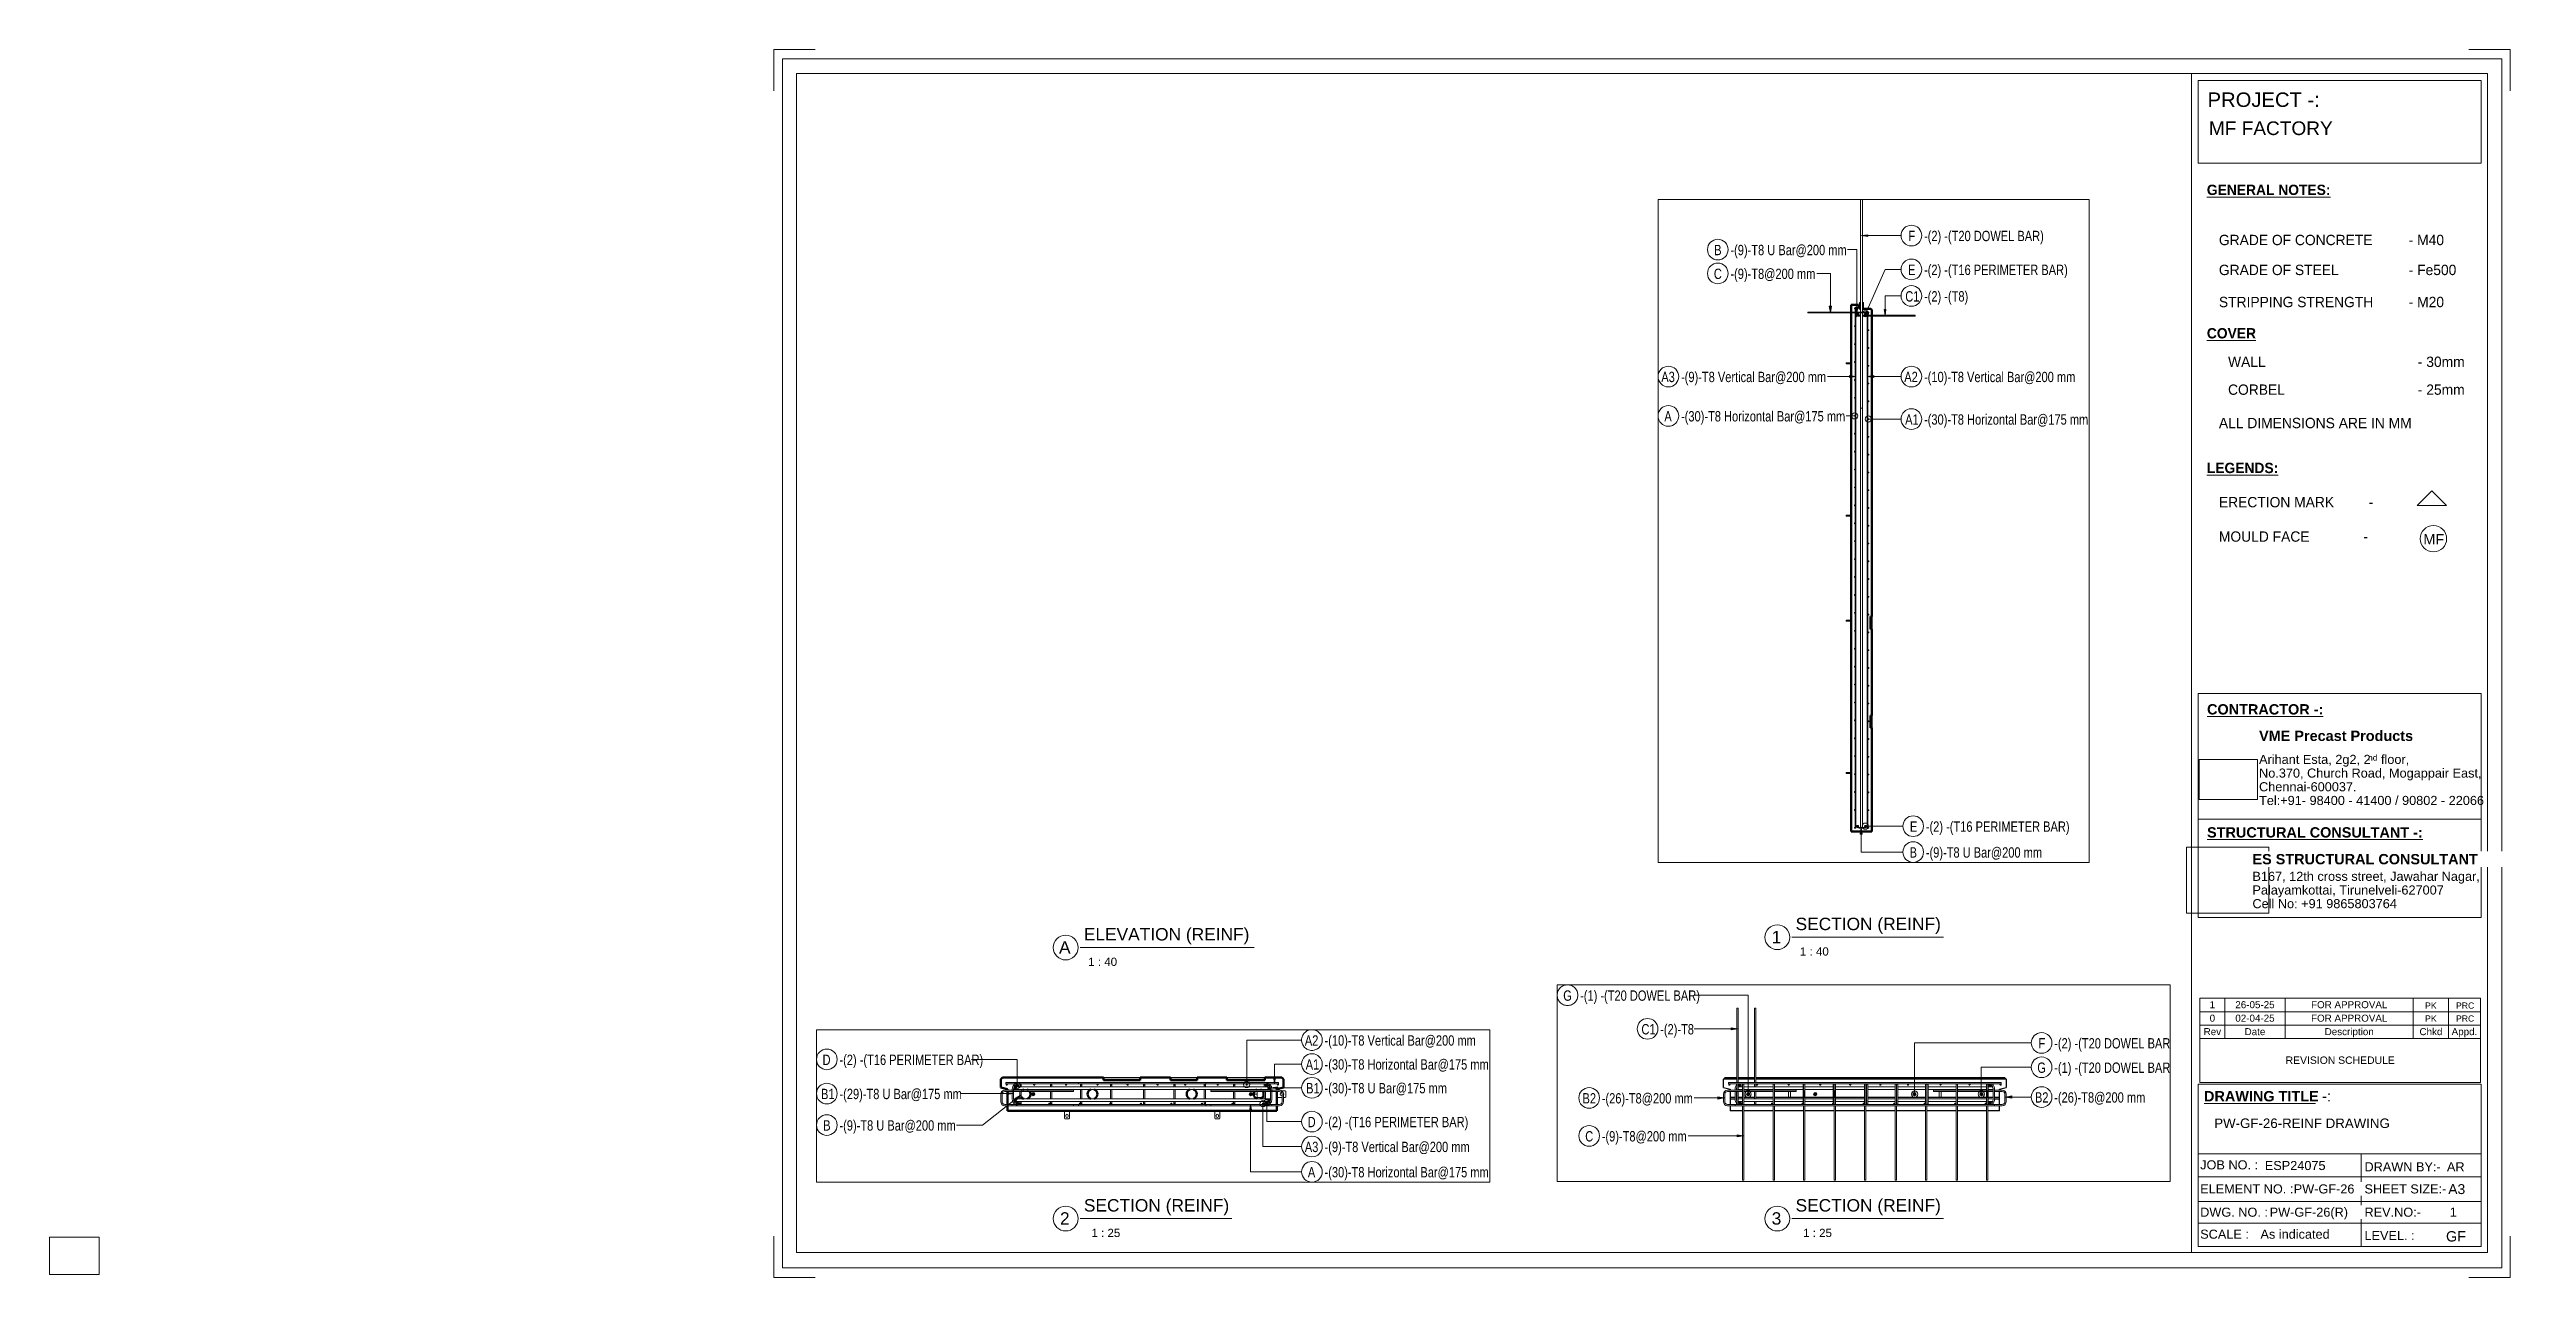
# Paper-space layout 'Layout1' of a CAD drawing. Header units: millimetres. Extents: x 0 to 599, y -1 to 296.
# The model-space entities are those that its viewports show. They can reach past a viewport. Long polylines and large blocks are cut down to what shows.
import ezdxf

# ---------------------------------------------------------------- set-up
doc = ezdxf.new("R2010")
doc.units = ezdxf.units.MM
for name, color, linetype, lineweight in [('A-DETL-THIN', 151, 'Continuous', 18), ('A-GENM', 13, 'Continuous', 18), ('A-WALL', 113, 'Continuous', 25), ('G-ANNO-SCHD', 231, 'Continuous', 9), ('G-ANNO-TEXT', 231, 'Continuous', 9), ('G-ANNO-TTLB', 6, 'Continuous', 9), ('G-ANNO-TTLB-MEDM', 33, 'Continuous', 9), ('G-ANNO-TTLB-THIN', 151, 'Continuous', 9), ('S-RBAR', 171, 'Continuous', 18), ('S-RBAR-IDEN', 171, 'Continuous', 9)]:
    doc.layers.add(name, color=color, linetype=linetype, lineweight=lineweight)
doc.layers.add('G-ANNO-NPLT', color=191, linetype='Continuous')
doc.styles.add('Arial_10', font='arial.ttf', dxfattribs={"height": 1.8})
doc.styles.add('Arial_11', font='arial.ttf', dxfattribs={"height": 1.7})
doc.styles.add('Arial_12', font='arial.ttf', dxfattribs={"height": 2})
doc.styles.add('Arial_13', font='arial.ttf', dxfattribs={"height": 3})
doc.styles.add('Arial_14', font='arial.ttf', dxfattribs={"height": 1.5})
doc.styles.add('Arial_2', font='arial.ttf', dxfattribs={"height": 3.5})
doc.styles.add('Arial_3', font='arial.ttf', dxfattribs={"height": 2.2})
doc.styles.add('Arial_4', font='arial.ttf', dxfattribs={"height": 2.4})
doc.styles.add('Arial_5', font='arial.ttf', dxfattribs={"height": 2.5})
doc.styles.add('Arial_6', font='arial.ttf', dxfattribs={"height": 1.42976})
doc.styles.add('Arial_7', font='arial.ttf', dxfattribs={"height": 2.25})
doc.styles.add('Arial_8', font='arial.ttf', dxfattribs={"height": 3.3})
doc.styles.add('Arial_9', font='arial.ttf', dxfattribs={"height": 2.3})
doc.styles.add('Arial_B', font='arialbd.ttf', dxfattribs={"height": 2.5})
doc.styles.add('Nirmala UI Semilight', font='NirmalaS.ttf', dxfattribs={"width": 0.8, "height": 100})
doc.styles.add('Nirmala UI Semilight_1', font='NirmalaS.ttf', dxfattribs={"width": 0.8, "height": 62.5})
doc.styles.add('Nirmala UI Semilight_2', font='NirmalaS.ttf', dxfattribs={"height": 2.5})
doc.styles.add('Nirmala UI Semilight_B', font='', dxfattribs={"height": 2.5})
doc.styles.get('Nirmala UI Semilight_B').set_extended_font_data('Nirmala UI Semilight', bold=True)
picture_1 = doc.add_image_def('image1.jpg', size_in_pixel=(996, 686))
picture_2 = doc.add_image_def('image2.jpg', size_in_pixel=(1600, 1280))

psp = doc.layouts.get("Layout1")

msp = doc.modelspace()

# ---------------------------------------------------------------- texts
at = {"layer": 'S-RBAR-IDEN', "attachment_point": 1}
for s, insert, char_height, width, style in [('G', (16507.29, 18662.67), 62.5, 57.7215, 'Nirmala UI Semilight_1'), ('-(1) -(T20 DOWEL BAR)', (16609.45, 18662.67), 62.5, 835.3584, 'Nirmala UI Semilight_1'), ('C1', (16980.29, 18459.02), 62.5, 84.9789, 'Nirmala UI Semilight_1'), ('-(2)-T8', (17093.65, 18459.02), 62.5, 248.5231, 'Nirmala UI Semilight_1'), ('A2', (14981.68, 18391.28), 62.5, 99.4092, 'Nirmala UI Semilight_1'), ('-(10)-T8 Vertical Bar@200 mm', (15101.04, 18391.28), 62.5, 1103.122, 'Nirmala UI Semilight_1'), ('-(2) -(T20 DOWEL BAR)', (19476.64, 18374.03), 62.5, 848.1854, 'Nirmala UI Semilight_1'), ('F', (19381.78, 18374.03), 62.5, 40.0844, 'Nirmala UI Semilight_1'), ('D', (12065.16, 18274.31), 62.5, 57.7215, 'Nirmala UI Semilight_1'), ('-(2) -(T16 PERIMETER BAR)', (12167.32, 18274.31), 62.5, 966.8351, 'Nirmala UI Semilight_1'), ('-(30)-T8 Horizontal Bar@175 mm', (15101.04, 18246.28), 62.5, 1208.9447, 'Nirmala UI Semilight_1'), ('A1', (14986.98, 18246.28), 62.5, 86.5822, 'Nirmala UI Semilight_1'), ('G', (19374.48, 18226.72), 62.5, 57.7215, 'Nirmala UI Semilight_1'), ('-(1) -(T20 DOWEL BAR)', (19476.64, 18226.72), 62.5, 835.3584, 'Nirmala UI Semilight_1'), ('-(30)-T8 U Bar@175 mm', (15101.04, 18102.63), 62.5, 886.6664, 'Nirmala UI Semilight_1'), ('B1', (14989.68, 18102.63), 62.5, 80.1687, 'Nirmala UI Semilight_1'), ('B1', (12055.96, 18067.75), 62.5, 80.1687, 'Nirmala UI Semilight_1'), ('-(29)-T8 U Bar@175 mm', (12167.32, 18067.75), 62.5, 886.6664, 'Nirmala UI Semilight_1'), ('B2', (19359.98, 18046.72), 62.5, 92.9957, 'Nirmala UI Semilight_1'), ('-(26)-T8@200 mm', (19476.64, 18046.72), 62.5, 676.6242, 'Nirmala UI Semilight_1'), ('B2', (16623.79, 18041.43), 62.5, 92.9957, 'Nirmala UI Semilight_1'), ('-(26)-T8@200 mm', (16740.45, 18041.43), 62.5, 676.6242, 'Nirmala UI Semilight_1'), ('D', (14998.88, 17898.18), 62.5, 57.7215, 'Nirmala UI Semilight_1'), ('-(2) -(T16 PERIMETER BAR)', (15101.04, 17898.18), 62.5, 966.8351, 'Nirmala UI Semilight_1'), ('-(9)-T8 U Bar@200 mm', (12167.32, 17877.38), 62.5, 856.2022, 'Nirmala UI Semilight_1'), ('B', (12069.16, 17877.38), 62.5, 48.1012, 'Nirmala UI Semilight_1'), ('C', (16640.29, 17811.85), 62.5, 52.9114, 'Nirmala UI Semilight_1'), ('-(9)-T8@200 mm', (16740.45, 17811.85), 62.5, 631.7297, 'Nirmala UI Semilight_1'), ('A3', (14981.68, 17747.58), 62.5, 99.4092, 'Nirmala UI Semilight_1'), ('-(9)-T8 Vertical Bar@200 mm', (15101.04, 17747.58), 62.5, 1071.0545, 'Nirmala UI Semilight_1'), ('A', (15000.18, 17594.69), 62.5, 54.5147, 'Nirmala UI Semilight_1'), ('-(30)-T8 Horizontal Bar@175 mm', (15101.04, 17594.69), 62.5, 1208.9447, 'Nirmala UI Semilight_1'), ('-(2) -(T20 DOWEL BAR)', (10023.22, 4415.9), 100, 1357.0966, 'Nirmala UI Semilight'), ('F', (9871.44, 4415.9), 100, 64.135, 'Nirmala UI Semilight'), ('-(9)-T8 U Bar@200 mm', (8149.9, 4280.05), 100, 1369.9236, 'Nirmala UI Semilight'), ('B', (7992.84, 4280.05), 100, 76.962, 'Nirmala UI Semilight'), ('-(2) -(T16 PERIMETER BAR)', (10023.22, 4088.18), 100, 1546.9362, 'Nirmala UI Semilight'), ('E', (9869.36, 4088.18), 100, 69.2658, 'Nirmala UI Semilight'), ('C', (7989.64, 4049.5), 100, 84.6582, 'Nirmala UI Semilight'), ('-(9)-T8@200 mm', (8149.9, 4049.5), 100, 1010.7676, 'Nirmala UI Semilight'), ('-(2) -(T8)', (10023.22, 3831.72), 100, 513.08, 'Nirmala UI Semilight'), ('C1', (9841.84, 3831.72), 100, 135.9662, 'Nirmala UI Semilight'), ('A3', (7480.96, 3051.92), 100, 159.0548, 'Nirmala UI Semilight'), ('-(9)-T8 Vertical Bar@200 mm', (7671.94, 3051.92), 100, 1713.6872, 'Nirmala UI Semilight'), ('A2', (9832.24, 3051.92), 100, 159.0548, 'Nirmala UI Semilight'), ('-(10)-T8 Vertical Bar@200 mm', (10023.22, 3051.92), 100, 1764.9952, 'Nirmala UI Semilight'), ('-(30)-T8 Horizontal Bar@175 mm', (7671.94, 2671.29), 100, 1934.3116, 'Nirmala UI Semilight'), ('A', (7510.56, 2671.29), 100, 87.2236, 'Nirmala UI Semilight'), ('-(30)-T8 Horizontal Bar@175 mm', (10023.22, 2640.25), 100, 1934.3116, 'Nirmala UI Semilight'), ('A1', (9840.72, 2640.25), 100, 138.5316, 'Nirmala UI Semilight'), ('-(2) -(T16 PERIMETER BAR)', (10040.63, -1298.34), 100, 1546.9362, 'Nirmala UI Semilight'), ('E', (9886.77, -1298.34), 100, 69.2658, 'Nirmala UI Semilight'), ('B', (9883.57, -1548.58), 100, 76.962, 'Nirmala UI Semilight'), ('-(9)-T8 U Bar@200 mm', (10040.63, -1548.58), 100, 1369.9236, 'Nirmala UI Semilight')]:
    msp.add_mtext(s, dxfattribs=dict(at, insert=insert, char_height=char_height, width=width, style=style))

# ---------------------------------------------------------------- blocks, each defined once
blk = doc.blocks.new('ES-Landscape-A3 - ES-Landscape-A3-502445-PW-GF-26-REINF DRAWING')
at = {"layer": 'G-ANNO-TTLB'}
for p, q in [((175.24, 296.27), (185.24, 296.27)), ((175.24, 296.27), (175.24, 286.27)), ((595.24, 296.27), (585.24, 296.27)), ((595.24, 296.27), (595.24, 286.27)), ((519.77, 140.54), (588.2, 140.54)), ((519.77, 86.33), (519.77, 140.54)), ((588.2, 86.33), (588.2, 140.54)), ((519.77, 110.14), (588.2, 110.14)), ((519.77, 6.78), (519.77, 46.03)), ((588.2, 6.78), (588.2, 46.03)), ((559.23, 29.2), (559.23, 6.78)), ((175.24, -0.73), (175.24, 9.27)), ((595.24, -0.73), (595.24, 9.27)), ((175.24, -0.73), (185.24, -0.73)), ((595.24, -0.73), (585.24, -0.73))]:
    blk.add_line(p, q, dxfattribs=at)
at = {"layer": 'G-ANNO-TTLB-MEDM'}
for p, q in [((180.73, 290.44), (180.73, 5.31)), ((180.73, 290.44), (589.79, 290.44)), ((518.17, 290.44), (518.17, 5.31)), ((519.77, 268.77), (519.77, 288.77)), ((519.77, 288.77), (588.2, 288.77)), ((588.2, 288.77), (588.2, 268.77)), ((589.79, 290.44), (589.79, 5.31)), ((588.2, 268.77), (519.77, 268.77)), ((519.77, 86.33), (588.2, 86.33)), ((519.77, 6.78), (588.2, 6.78)), ((180.73, 5.31), (589.79, 5.31))]:
    blk.add_line(p, q, dxfattribs=at)
at = {"layer": 'G-ANNO-TTLB-THIN'}
for p, q in [((177.29, 294.03), (177.29, 1.56)), ((593.23, 294.03), (177.29, 294.03)), ((593.23, 1.56), (593.23, 294.03)), ((519.77, 46.03), (588.2, 46.03)), ((519.77, 29.2), (588.2, 29.2)), ((519.77, 23.64), (588.2, 23.64)), ((519.77, 17.68), (588.2, 17.68)), ((519.77, 12.43), (588.2, 12.43)), ((177.29, 1.56), (593.23, 1.56))]:
    blk.add_line(p, q, dxfattribs=at)
at = {"layer": 'G-ANNO-TTLB', "char_height": 2.2, "attachment_point": 1, "style": 'Arial_3'}
for s, insert, width in [('No.370, Church Road, Mogappair East,', (534.5, 122.37), 63.4135), ('Tel:+91- 98400 - 41400 / 90802 - 22066 ', (534.5, 115.75), 65.2574), ('Chennai-600037.', (534.5, 119.06), 27.6582), ('Cell No: +91 9865803764', (532.9, 90.79), 41.0464), ('Palayamkottai, Tirunelveli-627007', (532.9, 94.09), 54.4346), ('JOB NO. :', (520.26, 27.61), 16.5949), ('DRAWN BY:-', (560, 27.14), 21.7257), ('ELEMENT NO. :', (520.26, 21.79), 26.5359), ('SHEET SIZE:-', (560, 21.79), 23.2489), ('DWG. NO. :', (520.26, 16.16), 19.481), ('REV.NO:-', (560, 16.16), 16.0338), ('SCALE :', (520.26, 10.84), 13.8692), ('LEVEL. :', (560, 10.53), 14.3502)]:
    blk.add_mtext(s, dxfattribs=dict(at, insert=insert, width=width))
at = {"layer": 'G-ANNO-TTLB'}
image = blk.add_image(picture_1, insert=(520, 114.84), size_in_units=(14.11, 9.72), dxfattribs=at)
image.dxf.flags = 7
image = blk.add_image(picture_2, insert=(516.95, 87.39), size_in_units=(19.92, 15.93), dxfattribs=at)
image.dxf.flags = 7
at = {"layer": 'G-ANNO-TTLB', "attachment_point": 1, "bg_fill": 3, "box_fill_scale": 1.25, "bg_fill_color": 256, "bg_fill_true_color": 13158600, "bg_fill_transparency": 0}
for s, insert, char_height, width, style in [('PROJECT -:', (522.05, 285.89), 3.5, 33.3502, 'Arial_2'), ('\\LCONTRACTOR -:', (521.92, 137.94), 2.5, 33.9114, 'Arial_B'), ('\\LSTRUCTURAL CONSULTANT -:', (521.92, 108.18), 2.5, 62.8523, 'Arial_B'), ('\\LDRAWING TITLE', (521.19, 44.36), 2.5, 33.4304, 'Arial_B'), ('A3', (580.27, 21.84), 2.4, 4.9705, 'Arial_4')]:
    blk.add_mtext(s, dxfattribs=dict(at, insert=insert, char_height=char_height, width=width, style=style))
at = {"layer": 'G-ANNO-TTLB', "char_height": 2.5, "attachment_point": 1, "style": 'Arial_B', "bg_fill": 3, "box_fill_scale": 1.25, "bg_fill_color": 256, "bg_fill_true_color": 13158600, "bg_fill_transparency": 0}
for s, insert, width in [('VME Precast Products', (534.5, 131.53), 45.135), ('ES STRUCTURAL CONSULTANT', (532.9, 101.7), 65.6582), ('\\fArial|b1|i0|c0|p34|; ', (548.78, 44.36), 1.2025)]:
    blk.add_mtext(s, dxfattribs=dict(at, insert=insert, width=width))
at = {"layer": 'G-ANNO-TTLB', "attachment_point": 1}
for s, insert, char_height, width, style in [('Arihant Esta, 2g2, 2', (534.5, 125.68), 2.2, 31.9873, 'Arial_3'), ('nd', (560.89, 125.72), 1.43, 2.7257, 'Arial_6'), (' floor,', (563.14, 125.68), 2.2, 9.1392, 'Arial_3'), ('B167, 12th cross street, Jawahar Nagar,', (532.9, 97.4), 2.2, 65.1772, 'Arial_3')]:
    blk.add_mtext(s, dxfattribs=dict(at, insert=insert, char_height=char_height, width=width, style=style))
at = {"layer": 'G-ANNO-TTLB', "insert": (549.77, 44.36), "char_height": 2.5, "width": 2.6456, "attachment_point": 1, "style": 'Arial_5', "bg_fill": 3, "box_fill_scale": 1.25, "bg_fill_color": 256, "bg_fill_true_color": 13158600, "bg_fill_transparency": 0}
blk.add_mtext('-:', dxfattribs=at)
blk = doc.blocks.new('Viewport - M_View Title-1040-PW-GF-26-REINF DRAWING')
at = {"layer": 'G-ANNO-TTLB'}
for start, end in [(360, 180), (180, 0)]:
    blk.add_arc((-3.5, 0), 3, start, end, dxfattribs=at)
blk = doc.blocks.new('RR spread anchor face based - RR-SA-2_5-150-1726819-Elevation Right Copy 1')
at = {"layer": 'A-GENM'}
for p, q in [((17885.43, 3140), (17890.43, 3140)), ((17885.43, 3140), (17885.43, 3130)), ((17890.43, 3140), (17935.43, 3140)), ((17890.43, 3140), (17890.43, 3130)), ((17890.43, 3130), (17885.43, 3130)), ((17935.43, 3130), (17890.43, 3130))]:
    blk.add_line(p, q, dxfattribs=at)
blk = doc.blocks.new('RR spread anchor face based - RR-SA-4_0-180-1726831-Elevation Right Copy 1')
at = {"layer": 'A-GENM'}
for p, q in [((18017.93, 3722.78), (18015.43, 3717.78)), ((18015.43, 3717.78), (18015.43, 3660.2)), ((18025.43, 3722.78), (18017.93, 3722.78)), ((18052.93, 3722.78), (18045.43, 3722.78)), ((18055.43, 3717.78), (18052.93, 3722.78)), ((18055.43, 3660), (18055.43, 3717.78))]:
    blk.add_line(p, q, dxfattribs=at)
blk = doc.blocks.new('RR spread anchor face based - RR-SA-2_5-150-1726819-Elevation Top Copy 1')
at = {"layer": 'A-GENM'}
for p, q in [((2993.81, 17935.43), (2993.81, 17890.43)), ((3023.81, 17890.43), (3023.81, 17935.43)), ((3001.81, 17900.93), (3001.81, 17906.93)), ((3015.81, 17906.93), (3015.81, 17900.93)), ((2993.81, 17890.43), (2996.31, 17885.43)), ((3021.31, 17885.43), (3023.81, 17890.43)), ((2996.31, 17885.43), (3021.31, 17885.43))]:
    blk.add_line(p, q, dxfattribs=at)
for centre, start, end in [((3008.81, 17906.93), 0, 180), ((3008.81, 17900.93), 180, 0)]:
    blk.add_arc(centre, 7, start, end, dxfattribs=at)
blk = doc.blocks.new('RR spread anchor face based - RR-SA-3_0-200-1726827-Elevation Top Copy 1')
at = {"layer": 'A-GENM'}
for p, q in [((4158.81, 18051.43), (4158.81, 18035.43)), ((4158.81, 18051.43), (4158.81, 18035.47)), ((4328.81, 18055.43), (4307.83, 18055.43)), ((4333.81, 18052.93), (4328.81, 18055.43)), ((4333.81, 18017.93), (4333.81, 18052.93)), ((4307.51, 18044.43), (4307.9, 18044.43)), ((4138.91, 18035.43), (4158.81, 18035.43)), ((4158.81, 18035.43), (4158.81, 18015.43)), ((4158.81, 18035.4), (4158.81, 18015.43)), ((4310.81, 18026.43), (4307.51, 18026.43)), ((4328.81, 18015.43), (4333.81, 18017.93)), ((4158.81, 18015.43), (4147, 18015.43)), ((4158.81, 18015.43), (4190.62, 18015.43)), ((4278.81, 18015.43), (4310.81, 18015.43)), ((4318.81, 18015.43), (4328.81, 18015.43))]:
    blk.add_line(p, q, dxfattribs=at)
for centre, start, end in [((4307.51, 18035.43), 90, 270), ((4311.51, 18035.43), 324.81675, 43.77435)]:
    blk.add_arc(centre, 9, start, end, dxfattribs=at)
blk = doc.blocks.new('RR spread anchor face based - RR-SA-4_0-180-1726831-Elevation Top Copy 1 Copy 1')
at = {"layer": 'A-GENM'}
for p, q in [((3002.81, 18017.93), (3002.81, 18051.43)), ((3014.81, 18051.43), (3014.81, 18017.93)), ((3002.81, 18015.43), (3002.81, 18017.93)), ((3002.81, 18017.93), (3014.81, 18017.93)), ((3014.81, 18017.93), (3014.81, 18015.43)), ((3014.81, 18015.43), (3002.81, 18015.43))]:
    blk.add_line(p, q, dxfattribs=at)
blk = doc.blocks.new('M_Rebar Tag_rfa Dimension - DOT 1_5-793931-Elevation Right Copy 1')
at = {"layer": 'S-RBAR-IDEN'}
blk.add_circle((18517.5, 2594.17), 100, dxfattribs=at)
blk = doc.blocks.new('M_Rebar Tag_rfa MARK - ARROW-794226-Elevation Right Copy 1')
at = {"layer": 'S-RBAR-IDEN'}
blk.add_circle((18517.5, 3785.64), 100, dxfattribs=at)
blk = doc.blocks.new('M_Rebar Tag_rfa Dimension - ARROW-793927-Elevation Right Copy 1')
at = {"layer": 'S-RBAR-IDEN'}
blk.add_circle((16644.19, 4003.42), 100, dxfattribs=at)
blk = doc.blocks.new('M_Rebar Tag_rfa MARK - DOT 1_5-794230-Elevation Right Copy 1')
at = {"layer": 'S-RBAR-IDEN'}
blk.add_circle((18517.5, 4042.1), 100, dxfattribs=at)
blk = doc.blocks.new('M_Rebar Tag_rfa Dimension - ARROW-793927-Elevation Top Copy 1')
at = {"layer": 'S-RBAR-IDEN'}
blk.add_circle((4490.83, 18217.48), 62.5, dxfattribs=at)
blk = doc.blocks.new('M_Rebar Tag_rfa MARK - DOT 1_5-794230-Elevation Top Copy 1')
at = {"layer": 'S-RBAR-IDEN'}
blk.add_circle((4490.83, 17869.38), 62.5, dxfattribs=at)
blk = doc.blocks.new('M_Rebar Tag_rfa Dimension - DOT 1_5-793931-Elevation Top Copy 1')
at = {"layer": 'S-RBAR-IDEN'}
blk.add_circle((4490.83, 18362.48), 62.5, dxfattribs=at)
blk = doc.blocks.new('M_Rebar Tag_rfa Dimension - ARROW-793927-Elevation Top Copy 1 Copy 1')
at = {"layer": 'S-RBAR-IDEN'}
blk.add_circle((1796.51, 18012.63), 62.5, dxfattribs=at)
blk = doc.blocks.new('M_Rebar Tag_rfa MARK - DOT 1_5-794230-Elevation Top Copy 1 Copy 1')
at = {"layer": 'S-RBAR-IDEN'}
blk.add_circle((1665.51, 18633.87), 62.5, dxfattribs=at)

# ---------------------------------------------------------------- hatches: boundary and pattern name
at = {"layer": 'S-RBAR'}
h = msp.add_hatch(color=256, dxfattribs=at)
edge = h.paths.add_edge_path()
edge.add_arc((13178.89, 18093.43), 4, 0, 360)
for points in [[(13177.65, 18089.63), (13182.12, 18091.08), (13182.12, 18095.78), (13177.65, 18097.23), (13174.89, 18093.43)], [(13245.11, 18080.22), (13249.44, 18085.65), (13247.89, 18092.42), (13241.64, 18095.43), (13235.39, 18092.42), (13233.84, 18085.65), (13238.17, 18080.22)], [(13261.29, 18089.63), (13265.76, 18091.08), (13265.76, 18095.78), (13261.29, 18097.23), (13258.52, 18093.43)], [(13344.43, 18089.63), (13348.9, 18091.08), (13348.9, 18095.78), (13344.43, 18097.23), (13341.66, 18093.43)], [(13445.85, 18089.63), (13450.32, 18091.08), (13450.32, 18095.78), (13445.85, 18097.23), (13443.08, 18093.43)], [(13536.21, 18089.63), (13540.68, 18091.08), (13540.68, 18095.78), (13536.21, 18097.23), (13533.44, 18093.43)], [(13627.91, 18089.63), (13632.38, 18091.08), (13632.38, 18095.78), (13627.91, 18097.23), (13625.14, 18093.43)], [(13726.73, 18089.63), (13731.21, 18091.08), (13731.21, 18095.78), (13726.73, 18097.23), (13723.97, 18093.43)], [(13808.72, 18089.63), (13813.19, 18091.08), (13813.19, 18095.78), (13808.72, 18097.23), (13805.95, 18093.43)], [(13908.51, 18089.63), (13912.98, 18091.08), (13912.98, 18095.78), (13908.51, 18097.23), (13905.75, 18093.43)], [(14009.52, 18089.63), (14014, 18091.08), (14014, 18095.78), (14009.52, 18097.23), (14006.76, 18093.43)], [(14090.29, 18089.63), (14094.76, 18091.08), (14094.76, 18095.78), (14090.29, 18097.23), (14087.52, 18093.43)], [(14191.58, 18089.63), (14196.06, 18091.08), (14196.06, 18095.78), (14191.58, 18097.23), (14188.82, 18093.43)], [(14257.69, 18089.63), (14262.16, 18091.08), (14262.16, 18095.78), (14257.69, 18097.23), (14254.93, 18093.43), (14257.37, 18090.07)], [(14374.89, 18089.63), (14379.36, 18091.08), (14379.36, 18095.78), (14374.89, 18097.23), (14372.13, 18093.43)], [(14453.84, 18089.63), (14458.32, 18091.08), (14458.32, 18095.78), (14453.84, 18097.23), (14451.08, 18093.43)], [(14553.2, 18089.63), (14557.67, 18091.08), (14557.67, 18095.78), (14553.2, 18097.23), (14550.44, 18093.43)], [(14629.37, 18089.63), (14633.84, 18091.08), (14633.84, 18095.78), (14629.37, 18097.23), (14626.61, 18093.43)], [(14737.76, 18089.63), (14742.23, 18091.08), (14742.23, 18095.78), (14737.76, 18097.23), (14735, 18093.43)], [(14817.4, 18089.63), (14821.87, 18091.08), (14821.87, 18095.78), (14817.4, 18097.23), (14814.64, 18093.43)], [(17511.38, 18089.63), (17515.85, 18091.08), (17515.85, 18095.78), (17511.38, 18097.23), (17508.61, 18093.43)], [(17578.84, 18080.22), (17583.17, 18085.65), (17581.62, 18092.42), (17575.37, 18095.43), (17569.11, 18092.42), (17567.57, 18085.65), (17571.9, 18080.22)], [(17678.16, 18089.63), (17682.63, 18091.08), (17682.63, 18095.78), (17678.16, 18097.23), (17675.39, 18093.43)], [(17869.93, 18089.63), (17874.41, 18091.08), (17874.41, 18095.78), (17869.93, 18097.23), (17867.17, 18093.43)], [(18060.46, 18089.63), (18064.93, 18091.08), (18064.93, 18095.78), (18060.46, 18097.23), (18057.7, 18093.43)], [(18242.24, 18089.63), (18246.71, 18091.08), (18246.71, 18095.78), (18242.24, 18097.23), (18239.47, 18093.43)], [(18424.02, 18089.63), (18428.49, 18091.08), (18428.49, 18095.78), (18424.02, 18097.23), (18421.25, 18093.43)], [(18591.42, 18089.63), (18595.89, 18091.08), (18595.89, 18095.78), (18591.42, 18097.23), (18588.66, 18093.43)], [(18787.57, 18089.63), (18792.04, 18091.08), (18792.04, 18095.78), (18787.57, 18097.23), (18784.81, 18093.43)], [(18963.1, 18089.63), (18967.57, 18091.08), (18967.57, 18095.78), (18963.1, 18097.23), (18960.34, 18093.43)], [(19151.13, 18089.63), (19155.6, 18091.08), (19155.6, 18095.78), (19151.13, 18097.23), (19148.36, 18093.43)], [(14752.38, 18079.43), (14758.64, 18082.44), (14760.18, 18089.21), (14755.85, 18094.64), (14748.91, 18094.64), (14744.58, 18089.21), (14746.13, 18082.44), (14752.35, 18079.44)], [(19086.11, 18079.43), (19092.36, 18082.44), (19093.91, 18089.21), (19089.58, 18094.64), (19082.64, 18094.64), (19078.31, 18089.21), (19079.85, 18082.44)], [(13229.27, 18063.38), (13235.53, 18066.39), (13237.07, 18073.16), (13232.74, 18078.59), (13225.8, 18078.59), (13221.69, 18073.43), (13221.73, 18072.05), (13223.02, 18066.39), (13224.92, 18065.48)], [(14766.01, 18063.38), (14772.26, 18066.39), (14773.58, 18073.44), (14769.48, 18078.59), (14762.54, 18078.59), (14758.21, 18073.16), (14759.75, 18066.39)], [(13339.81, 18025.43), (13346.88, 18028.36), (13349.81, 18035.43), (13346.88, 18042.5), (13339.81, 18045.43), (13332.74, 18042.5), (13329.81, 18035.43), (13332.74, 18028.36)], [(14655.46, 18025.43), (14662.53, 18028.36), (14665.46, 18035.43), (14662.53, 18042.5), (14655.16, 18045.31), (14648.39, 18042.5), (14645.46, 18035.43), (14648.39, 18028.36), (14655.16, 18025.55)], [(17626.36, 18025.43), (17633.43, 18028.36), (17636.36, 18035.43), (17633.43, 18042.5), (17626.36, 18045.43), (17619.29, 18042.5), (17616.44, 18035.24), (17619.29, 18028.36)], [(18031.36, 18025.43), (18038.43, 18028.36), (18041.36, 18035.43), (18038.43, 18042.5), (18031.36, 18045.43), (18024.29, 18042.5), (18021.36, 18035.43), (18024.29, 18028.36)], [(18631.36, 18025.43), (18638.43, 18028.36), (18641.36, 18035.43), (18638.43, 18042.5), (18631.36, 18045.43), (18624.29, 18042.5), (18621.36, 18035.43), (18624.29, 18028.36)], [(19036.36, 18025.43), (19043.43, 18028.36), (19046.36, 18035.43), (19043.43, 18042.5), (19036.36, 18045.43), (19029.29, 18042.5), (19026.44, 18035.24), (19029.29, 18028.36)], [(13229.27, 17991.55), (13235.53, 17994.56), (13237.07, 18001.33), (13232.74, 18006.76), (13225.8, 18006.76), (13221.47, 18001.33), (13223.02, 17994.56), (13226.26, 17993)], [(14766.01, 17991.55), (14772.26, 17994.56), (14773.81, 18001.33), (14769.48, 18006.76), (14762.54, 18006.76), (14758.21, 18001.33), (14759.75, 17994.56)], [(13245.11, 17976.47), (13249.44, 17981.9), (13247.89, 17988.67), (13241.64, 17991.68), (13235.39, 17988.67), (13233.84, 17981.9), (13238.17, 17976.47)], [(17578.84, 17976.47), (17583.17, 17981.9), (17581.62, 17988.67), (17575.37, 17991.68), (17569.11, 17988.67), (17567.57, 17981.9), (17571.9, 17976.47)], [(14752.38, 17975.68), (14758.64, 17978.69), (14760.18, 17985.46), (14755.85, 17990.89), (14748.91, 17990.89), (14744.58, 17985.46), (14746.13, 17978.69)], [(19086.11, 17975.68), (19092.36, 17978.69), (19093.91, 17985.46), (19089.58, 17990.89), (19082.64, 17990.89), (19078.31, 17985.46), (19079.85, 17978.69)], [(13254.97, 17973.63), (13257.73, 17977.43), (13254.97, 17981.23), (13250.5, 17979.78), (13250.5, 17975.08)], [(13261.29, 17973.63), (13265.76, 17975.08), (13265.76, 17979.78), (13261.29, 17981.23), (13258.52, 17977.43)], [(13438.01, 17973.63), (13440.77, 17977.43), (13438.01, 17981.23), (13433.54, 17979.78), (13433.54, 17975.08)], [(13445.85, 17973.63), (13450.32, 17975.08), (13450.32, 17979.78), (13445.85, 17981.23), (13443.08, 17977.43)], [(13622.62, 17973.63), (13625.38, 17977.43), (13622.62, 17981.23), (13618.14, 17979.78), (13618.14, 17975.08)], [(13627.91, 17973.63), (13632.38, 17975.08), (13632.38, 17979.78), (13627.91, 17981.23), (13625.14, 17977.43)], [(13807.22, 17973.63), (13809.98, 17977.43), (13807.22, 17981.23), (13802.75, 17979.78), (13802.75, 17975.08)], [(13808.72, 17973.63), (13813.19, 17975.08), (13813.19, 17979.78), (13808.72, 17981.23), (13805.95, 17977.43)], [(13991.83, 17973.63), (13994.59, 17977.43), (13991.83, 17981.23), (13987.35, 17979.78), (13987.35, 17975.08)], [(14009.52, 17973.63), (14014, 17975.08), (14014, 17979.78), (14009.52, 17981.23), (14006.76, 17977.43)], [(14176.43, 17973.63), (14179.2, 17977.43), (14176.43, 17981.23), (14171.96, 17979.78), (14171.96, 17975.08)], [(14191.58, 17973.63), (14196.06, 17975.08), (14196.06, 17979.78), (14191.58, 17981.23), (14188.82, 17977.43)], [(14361.04, 17973.63), (14363.8, 17977.43), (14361.04, 17981.23), (14356.56, 17979.78), (14356.81, 17975)], [(14374.89, 17973.63), (14379.36, 17975.08), (14379.36, 17979.78), (14374.89, 17981.23), (14372.13, 17977.43)], [(14545.64, 17973.63), (14548.41, 17977.43), (14545.64, 17981.23), (14541.17, 17979.78), (14541.17, 17975.08)], [(14553.2, 17973.63), (14557.67, 17975.08), (14557.67, 17979.78), (14553.2, 17981.23), (14550.44, 17977.43)], [(14730.25, 17973.63), (14733.01, 17977.43), (14730.25, 17981.23), (14725.77, 17979.78), (14725.77, 17975.08)], [(14737.76, 17973.63), (14742.23, 17975.08), (14742.23, 17979.78), (14737.76, 17981.23), (14735, 17977.43)], [(17588.7, 17973.63), (17591.46, 17977.43), (17588.7, 17981.23), (17584.22, 17979.78), (17584.22, 17975.08)], [(17771.74, 17973.63), (17774.5, 17977.43), (17771.74, 17981.23), (17767.27, 17979.78), (17767.27, 17975.08)], [(17956.34, 17973.63), (17959.11, 17977.43), (17956.34, 17981.23), (17951.87, 17979.78), (17951.87, 17975.08)], [(18140.95, 17973.63), (18143.71, 17977.43), (18140.95, 17981.23), (18136.48, 17979.78), (18136.48, 17975.08)], [(18325.55, 17973.63), (18328.32, 17977.43), (18325.55, 17981.23), (18321.08, 17979.78), (18321.08, 17975.08), (18324.22, 17974.06)], [(18510.16, 17973.63), (18512.92, 17977.43), (18510.16, 17981.23), (18505.69, 17979.78), (18505.69, 17975.08)], [(18694.76, 17973.63), (18697.53, 17977.43), (18694.76, 17981.23), (18690.29, 17979.78), (18690.29, 17975.08)], [(18879.37, 17973.63), (18882.13, 17977.43), (18879.37, 17981.23), (18874.9, 17979.78), (18874.9, 17975.08)], [(19063.97, 17973.63), (19066.74, 17977.43), (19063.97, 17981.23), (19059.5, 17979.78), (19059.5, 17975.08)], [(9352.94, 3662), (9356.94, 3666), (9352.94, 3670), (9348.94, 3666)], [(9484.94, 3622), (9488.94, 3626), (9484.94, 3630), (9480.94, 3626), (9481.77, 3625.17)], [(9385.53, 3601.89), (9391.06, 3609.5), (9385.53, 3617.11), (9376.58, 3614.2), (9376.58, 3604.8)], [(9457.36, 3601.89), (9462.89, 3609.5), (9457.36, 3617.11), (9448.41, 3614.2), (9448.41, 3604.8)], [(9352.94, 3488.66), (9356.94, 3492.66), (9352.94, 3496.66), (9348.94, 3492.66)], [(9484.94, 3450.03), (9488.94, 3454.03), (9484.94, 3458.03), (9480.94, 3454.03)], [(9352.94, 3315.31), (9356.94, 3319.31), (9352.94, 3323.31), (9348.94, 3319.31)], [(9484.94, 3278.07), (9488.94, 3282.07), (9484.94, 3286.07), (9480.94, 3282.07)], [(9352.94, 3141.97), (9356.84, 3146.06), (9352.94, 3149.97), (9348.94, 3145.97)], [(9484.94, 3106.1), (9488.94, 3110.1), (9484.94, 3114.1), (9480.94, 3110.1)], [(9352.94, 2968.62), (9356.94, 2972.62), (9352.94, 2976.62), (9348.94, 2972.62)], [(9484.94, 2934.14), (9488.94, 2938.14), (9484.94, 2942.14), (9480.94, 2938.14)], [(9352.94, 2795.28), (9356.94, 2799.28), (9352.94, 2803.28), (9348.94, 2799.28)], [(9484.94, 2762.17), (9488.94, 2766.17), (9484.94, 2770.17), (9480.94, 2766.17), (9484.33, 2762.78)], [(9352.94, 2621.93), (9356.94, 2625.93), (9352.94, 2629.93), (9348.94, 2625.93)], [(9484.94, 2590.21), (9488.94, 2594.21), (9484.94, 2598.21), (9480.94, 2594.21)], [(9352.94, 2448.59), (9356.94, 2452.59), (9352.94, 2456.59), (9348.94, 2452.59)], [(9484.94, 2418.24), (9488.94, 2422.24), (9484.94, 2426.24), (9480.94, 2422.24)], [(9352.94, 2275.24), (9356.94, 2279.24), (9352.94, 2283.24), (9348.94, 2279.24)], [(9484.94, 2246.28), (9488.94, 2250.28), (9484.94, 2254.28), (9480.94, 2250.28)], [(9352.94, 2101.9), (9356.94, 2105.9), (9352.94, 2109.9), (9348.94, 2105.9)], [(9484.94, 2074.31), (9488.94, 2078.31), (9484.94, 2082.31), (9480.94, 2078.31)], [(9352.94, 1928.55), (9356.94, 1932.55), (9352.94, 1936.55), (9348.94, 1932.55)], [(9484.94, 1902.34), (9488.94, 1906.34), (9484.94, 1910.34), (9480.94, 1906.34)], [(9352.94, 1755.21), (9356.94, 1759.21), (9352.94, 1763.21), (9348.94, 1759.21)], [(9484.94, 1730.38), (9488.94, 1734.38), (9484.94, 1738.38), (9480.94, 1734.38)], [(9352.94, 1581.86), (9356.94, 1585.86), (9352.94, 1589.86), (9348.94, 1585.86)], [(9484.94, 1558.41), (9488.94, 1562.41), (9484.94, 1566.41), (9480.94, 1562.41)], [(9352.94, 1408.52), (9356.94, 1412.52), (9352.94, 1416.52), (9348.94, 1412.52)], [(9484.94, 1386.45), (9488.94, 1390.45), (9484.94, 1394.45), (9480.94, 1390.45)], [(9352.94, 1235.17), (9356.94, 1239.17), (9352.94, 1243.17), (9348.94, 1239.17)], [(9484.94, 1214.48), (9488.94, 1218.48), (9484.94, 1222.48), (9480.94, 1218.48)], [(9352.94, 1061.83), (9356.94, 1065.83), (9352.94, 1069.83), (9348.94, 1065.83)], [(9484.94, 1042.52), (9488.94, 1046.52), (9484.94, 1050.52), (9480.94, 1046.52)], [(9352.94, 888.48), (9356.94, 892.48), (9352.94, 896.48), (9348.94, 892.48)], [(9484.94, 870.55), (9488.94, 874.55), (9484.94, 878.55), (9480.94, 874.55)], [(9352.94, 715.14), (9356.94, 719.14), (9352.94, 723.14), (9348.94, 719.14)], [(9484.94, 698.59), (9488.94, 702.59), (9484.94, 706.59), (9480.94, 702.59)], [(9352.94, 541.79), (9356.94, 545.79), (9352.94, 549.79), (9348.94, 545.79)], [(9484.94, 526.62), (9488.94, 530.62), (9484.94, 534.62), (9480.94, 530.62)], [(9352.94, 368.45), (9356.94, 372.45), (9352.94, 376.45), (9348.94, 372.45)], [(9484.94, 354.66), (9488.94, 358.66), (9484.94, 362.66), (9480.94, 358.66)], [(9352.94, 195.1), (9356.94, 199.1), (9352.94, 203.1), (9348.94, 199.1)], [(9484.94, 182.69), (9488.94, 186.69), (9484.94, 190.69), (9480.94, 186.69)], [(9352.94, 21.76), (9356.94, 25.76), (9352.94, 29.76), (9348.94, 25.76)], [(9484.94, 10.72), (9488.94, 14.72), (9484.94, 18.72), (9480.94, 14.72)], [(9352.94, -151.59), (9356.94, -147.59), (9352.94, -143.59), (9348.94, -147.59)], [(9484.94, -161.24), (9488.94, -157.24), (9484.94, -153.24), (9480.94, -157.24)], [(9352.94, -324.93), (9356.94, -320.93), (9352.94, -316.93), (9348.94, -320.93)], [(9484.94, -333.21), (9488.94, -329.21), (9484.94, -325.21), (9480.94, -329.21)], [(9352.94, -498.28), (9356.94, -494.28), (9352.94, -490.28), (9348.94, -494.28), (9349.78, -495.12)], [(9484.94, -505.17), (9488.94, -501.17), (9484.94, -497.17), (9480.94, -501.17)], [(9352.94, -671.62), (9356.94, -667.62), (9352.94, -663.62), (9348.94, -667.62)], [(9484.94, -677.14), (9488.94, -673.14), (9484.94, -669.14), (9480.94, -673.14)], [(9352.94, -844.97), (9356.94, -840.97), (9352.94, -836.97), (9348.94, -840.97)], [(9484.94, -849.1), (9488.94, -845.1), (9484.94, -841.1), (9480.94, -845.1)], [(9352.94, -1018.31), (9356.94, -1014.31), (9352.94, -1010.31), (9348.94, -1014.31)], [(9484.94, -1021.07), (9488.94, -1017.07), (9484.94, -1013.07), (9480.94, -1017.07)], [(9352.94, -1191.66), (9356.94, -1187.66), (9352.94, -1183.66), (9348.94, -1187.66)], [(9484.94, -1193.03), (9488.94, -1189.03), (9484.94, -1185.03), (9480.94, -1189.03)], [(9380.58, -1352.11), (9389.53, -1349.2), (9389.53, -1339.8), (9380.58, -1336.89), (9375.06, -1344.5)], [(9452.41, -1352.11), (9461.36, -1349.2), (9461.36, -1339.8), (9452.41, -1336.89), (9446.89, -1344.5)], [(9352.94, -1365), (9356.94, -1361), (9352.94, -1357), (9348.94, -1361)], [(9484.94, -1365), (9488.94, -1361), (9484.94, -1357), (9480.94, -1361)]]:
    msp.add_hatch(color=256, dxfattribs=at).paths.add_polyline_path(points)
h = msp.add_hatch(color=256, dxfattribs=at)
edge = h.paths.add_edge_path()
edge.add_arc((13241.64, 18087.43), 8, 0, 360)
h = msp.add_hatch(color=256, dxfattribs=at)
edge = h.paths.add_edge_path()
edge.add_arc((13262.52, 18093.43), 4, 0, 360)
h = msp.add_hatch(color=256, dxfattribs=at)
edge = h.paths.add_edge_path()
edge.add_arc((13345.66, 18093.43), 4, 0, 360)
h = msp.add_hatch(color=256, dxfattribs=at)
edge = h.paths.add_edge_path()
edge.add_arc((13447.08, 18093.43), 4, 0, 360)
h = msp.add_hatch(color=256, dxfattribs=at)
edge = h.paths.add_edge_path()
edge.add_arc((13537.44, 18093.43), 4, 0, 360)
h = msp.add_hatch(color=256, dxfattribs=at)
edge = h.paths.add_edge_path()
edge.add_arc((13629.14, 18093.43), 4, 0, 360)
h = msp.add_hatch(color=256, dxfattribs=at)
edge = h.paths.add_edge_path()
edge.add_arc((13727.97, 18093.43), 4, 0, 360)
h = msp.add_hatch(color=256, dxfattribs=at)
edge = h.paths.add_edge_path()
edge.add_arc((13809.95, 18093.43), 4, 0, 360)
h = msp.add_hatch(color=256, dxfattribs=at)
edge = h.paths.add_edge_path()
edge.add_arc((13909.75, 18093.43), 4, 0, 360)
h = msp.add_hatch(color=256, dxfattribs=at)
edge = h.paths.add_edge_path()
edge.add_arc((14010.76, 18093.43), 4, 0, 360)
h = msp.add_hatch(color=256, dxfattribs=at)
edge = h.paths.add_edge_path()
edge.add_arc((14091.52, 18093.43), 4, 0, 360)
h = msp.add_hatch(color=256, dxfattribs=at)
edge = h.paths.add_edge_path()
edge.add_arc((14192.82, 18093.43), 4, 0, 360)
h = msp.add_hatch(color=256, dxfattribs=at)
edge = h.paths.add_edge_path()
edge.add_arc((14258.93, 18093.43), 4, 0, 360)
h = msp.add_hatch(color=256, dxfattribs=at)
edge = h.paths.add_edge_path()
edge.add_arc((14376.13, 18093.43), 4, 0, 360)
h = msp.add_hatch(color=256, dxfattribs=at)
edge = h.paths.add_edge_path()
edge.add_arc((14455.08, 18093.43), 4, 0, 360)
h = msp.add_hatch(color=256, dxfattribs=at)
edge = h.paths.add_edge_path()
edge.add_arc((14554.44, 18093.43), 4, 0, 360)
h = msp.add_hatch(color=256, dxfattribs=at)
edge = h.paths.add_edge_path()
edge.add_arc((14630.61, 18093.43), 4, 0, 360)
h = msp.add_hatch(color=256, dxfattribs=at)
edge = h.paths.add_edge_path()
edge.add_arc((14739, 18093.43), 4, 0, 360)
h = msp.add_hatch(color=256, dxfattribs=at)
edge = h.paths.add_edge_path()
edge.add_arc((14752.38, 18087.43), 8, 0, 360)
h = msp.add_hatch(color=256, dxfattribs=at)
edge = h.paths.add_edge_path()
edge.add_arc((14818.64, 18093.43), 4, 0, 360)
h = msp.add_hatch(color=256, dxfattribs=at)
edge = h.paths.add_edge_path()
edge.add_arc((17512.61, 18093.43), 4, 0, 360)
h = msp.add_hatch(color=256, dxfattribs=at)
edge = h.paths.add_edge_path()
edge.add_arc((17575.37, 18087.43), 8, 0, 360)
h = msp.add_hatch(color=256, dxfattribs=at)
edge = h.paths.add_edge_path()
edge.add_arc((17679.39, 18093.43), 4, 0, 360)
h = msp.add_hatch(color=256, dxfattribs=at)
edge = h.paths.add_edge_path()
edge.add_arc((17871.17, 18093.43), 4, 0, 360)
h = msp.add_hatch(color=256, dxfattribs=at)
edge = h.paths.add_edge_path()
edge.add_arc((18061.7, 18093.43), 4, 0, 360)
h = msp.add_hatch(color=256, dxfattribs=at)
edge = h.paths.add_edge_path()
edge.add_arc((18243.47, 18093.43), 4, 0, 360)
h = msp.add_hatch(color=256, dxfattribs=at)
edge = h.paths.add_edge_path()
edge.add_arc((18425.25, 18093.43), 4, 0, 360)
h = msp.add_hatch(color=256, dxfattribs=at)
edge = h.paths.add_edge_path()
edge.add_arc((18592.66, 18093.43), 4, 0, 360)
h = msp.add_hatch(color=256, dxfattribs=at)
edge = h.paths.add_edge_path()
edge.add_arc((18788.81, 18093.43), 4, 0, 360)
h = msp.add_hatch(color=256, dxfattribs=at)
edge = h.paths.add_edge_path()
edge.add_arc((18964.34, 18093.43), 4, 0, 360)
h = msp.add_hatch(color=256, dxfattribs=at)
edge = h.paths.add_edge_path()
edge.add_arc((19086.11, 18087.43), 8, 0, 360)
h = msp.add_hatch(color=256, dxfattribs=at)
edge = h.paths.add_edge_path()
edge.add_arc((19152.36, 18093.43), 4, 0, 360)
h = msp.add_hatch(color=256, dxfattribs=at)
edge = h.paths.add_edge_path()
edge.add_arc((13229.27, 18071.38), 8, 170.93809, 270)
edge.add_line((13229.27, 18063.38), (13229.27, 18071.38))
edge.add_line((13229.27, 18071.38), (13221.37, 18072.64))
h = msp.add_hatch(color=256, dxfattribs=at)
edge = h.paths.add_edge_path()
edge.add_arc((13229.27, 18071.38), 8, 270, 524.58476)
edge.add_line((13221.56, 18073.51), (13229.27, 18071.38))
edge.add_line((13229.27, 18071.38), (13229.27, 18063.38))
h = msp.add_hatch(color=256, dxfattribs=at)
edge = h.paths.add_edge_path()
edge.add_arc((14766.01, 18071.38), 8, 15.53832, 270)
edge.add_line((14766.01, 18063.38), (14766.01, 18071.38))
edge.add_line((14766.01, 18071.38), (14773.71, 18073.52))
h = msp.add_hatch(color=256, dxfattribs=at)
edge = h.paths.add_edge_path()
edge.add_arc((14766.01, 18071.38), 8, 270, 368.8793)
edge.add_line((14773.91, 18072.62), (14766.01, 18071.38))
edge.add_line((14766.01, 18071.38), (14766.01, 18063.38))
h = msp.add_hatch(color=256, dxfattribs=at)
edge = h.paths.add_edge_path()
edge.add_arc((13339.81, 18035.43), 10, 0, 360)
h = msp.add_hatch(color=256, dxfattribs=at)
edge = h.paths.add_edge_path()
edge.add_arc((14655.46, 18035.43), 10, 0, 360)
h = msp.add_hatch(color=256, dxfattribs=at)
edge = h.paths.add_edge_path()
edge.add_arc((17626.36, 18035.43), 10, 0, 360)
h = msp.add_hatch(color=256, dxfattribs=at)
edge = h.paths.add_edge_path()
edge.add_arc((18031.36, 18035.43), 10, 0, 360)
h = msp.add_hatch(color=256, dxfattribs=at)
edge = h.paths.add_edge_path()
edge.add_arc((18631.36, 18035.43), 10, 0, 360)
h = msp.add_hatch(color=256, dxfattribs=at)
edge = h.paths.add_edge_path()
edge.add_arc((19036.36, 18035.43), 10, 0, 360)
h = msp.add_hatch(color=256, dxfattribs=at)
edge = h.paths.add_edge_path()
edge.add_arc((13229.27, 17999.55), 8, 0, 360)
h = msp.add_hatch(color=256, dxfattribs=at)
edge = h.paths.add_edge_path()
edge.add_arc((14766.01, 17999.55), 8, 0, 360)
h = msp.add_hatch(color=256, dxfattribs=at)
edge = h.paths.add_edge_path()
edge.add_arc((13241.64, 17983.68), 8, 0, 360)
h = msp.add_hatch(color=256, dxfattribs=at)
edge = h.paths.add_edge_path()
edge.add_arc((14752.38, 17983.68), 8, 0, 360)
h = msp.add_hatch(color=256, dxfattribs=at)
edge = h.paths.add_edge_path()
edge.add_arc((17575.37, 17983.68), 8, 0, 360)
h = msp.add_hatch(color=256, dxfattribs=at)
edge = h.paths.add_edge_path()
edge.add_arc((19086.11, 17983.68), 8, 0, 360)
h = msp.add_hatch(color=256, dxfattribs=at)
edge = h.paths.add_edge_path()
edge.add_arc((13253.73, 17977.43), 4, 0, 360)
h = msp.add_hatch(color=256, dxfattribs=at)
edge = h.paths.add_edge_path()
edge.add_arc((13262.52, 17977.43), 4, 0, 360)
h = msp.add_hatch(color=256, dxfattribs=at)
edge = h.paths.add_edge_path()
edge.add_arc((13436.77, 17977.43), 4, 0, 360)
h = msp.add_hatch(color=256, dxfattribs=at)
edge = h.paths.add_edge_path()
edge.add_arc((13447.08, 17977.43), 4, 0, 360)
h = msp.add_hatch(color=256, dxfattribs=at)
edge = h.paths.add_edge_path()
edge.add_arc((13621.38, 17977.43), 4, 0, 360)
h = msp.add_hatch(color=256, dxfattribs=at)
edge = h.paths.add_edge_path()
edge.add_arc((13629.14, 17977.43), 4, 0, 360)
h = msp.add_hatch(color=256, dxfattribs=at)
edge = h.paths.add_edge_path()
edge.add_arc((13805.98, 17977.43), 4, 0, 360)
h = msp.add_hatch(color=256, dxfattribs=at)
edge = h.paths.add_edge_path()
edge.add_arc((13809.95, 17977.43), 4, 0, 360)
h = msp.add_hatch(color=256, dxfattribs=at)
edge = h.paths.add_edge_path()
edge.add_arc((13990.59, 17977.43), 4, 0, 360)
h = msp.add_hatch(color=256, dxfattribs=at)
edge = h.paths.add_edge_path()
edge.add_arc((14010.76, 17977.43), 4, 0, 360)
h = msp.add_hatch(color=256, dxfattribs=at)
edge = h.paths.add_edge_path()
edge.add_arc((14175.2, 17977.43), 4, 0, 360)
h = msp.add_hatch(color=256, dxfattribs=at)
edge = h.paths.add_edge_path()
edge.add_arc((14192.82, 17977.43), 4, 0, 360)
h = msp.add_hatch(color=256, dxfattribs=at)
edge = h.paths.add_edge_path()
edge.add_arc((14359.8, 17977.43), 4, 0, 360)
h = msp.add_hatch(color=256, dxfattribs=at)
edge = h.paths.add_edge_path()
edge.add_arc((14376.13, 17977.43), 4, 0, 360)
h = msp.add_hatch(color=256, dxfattribs=at)
edge = h.paths.add_edge_path()
edge.add_arc((14544.41, 17977.43), 4, 0, 360)
h = msp.add_hatch(color=256, dxfattribs=at)
edge = h.paths.add_edge_path()
edge.add_arc((14554.44, 17977.43), 4, 0, 360)
h = msp.add_hatch(color=256, dxfattribs=at)
edge = h.paths.add_edge_path()
edge.add_arc((14729.01, 17977.43), 4, 0, 360)
h = msp.add_hatch(color=256, dxfattribs=at)
edge = h.paths.add_edge_path()
edge.add_arc((14739, 17977.43), 4, 0, 360)
h = msp.add_hatch(color=256, dxfattribs=at)
edge = h.paths.add_edge_path()
edge.add_arc((17587.46, 17977.43), 4, 0, 360)
h = msp.add_hatch(color=256, dxfattribs=at)
edge = h.paths.add_edge_path()
edge.add_arc((17770.5, 17977.43), 4, 0, 360)
h = msp.add_hatch(color=256, dxfattribs=at)
edge = h.paths.add_edge_path()
edge.add_arc((17955.11, 17977.43), 4, 0, 360)
h = msp.add_hatch(color=256, dxfattribs=at)
edge = h.paths.add_edge_path()
edge.add_arc((18139.71, 17977.43), 4, 0, 360)
h = msp.add_hatch(color=256, dxfattribs=at)
edge = h.paths.add_edge_path()
edge.add_arc((18324.32, 17977.43), 4, 0, 360)
h = msp.add_hatch(color=256, dxfattribs=at)
edge = h.paths.add_edge_path()
edge.add_arc((18508.92, 17977.43), 4, 0, 360)
h = msp.add_hatch(color=256, dxfattribs=at)
edge = h.paths.add_edge_path()
edge.add_arc((18693.53, 17977.43), 4, 0, 360)
h = msp.add_hatch(color=256, dxfattribs=at)
edge = h.paths.add_edge_path()
edge.add_arc((18878.13, 17977.43), 4, 0, 360)
h = msp.add_hatch(color=256, dxfattribs=at)
edge = h.paths.add_edge_path()
edge.add_arc((19062.74, 17977.43), 4, 0, 360)
h = msp.add_hatch(color=256, dxfattribs=at)
edge = h.paths.add_edge_path()
edge.add_arc((9352.94, 3666), 4, 0, 360)
h = msp.add_hatch(color=256, dxfattribs=at)
edge = h.paths.add_edge_path()
edge.add_arc((9484.94, 3626), 4, 0, 360)
h = msp.add_hatch(color=256, dxfattribs=at)
edge = h.paths.add_edge_path()
edge.add_arc((9383.06, 3609.5), 8, 0, 360)
h = msp.add_hatch(color=256, dxfattribs=at)
edge = h.paths.add_edge_path()
edge.add_arc((9454.89, 3609.5), 8, 0, 360)
h = msp.add_hatch(color=256, dxfattribs=at)
edge = h.paths.add_edge_path()
edge.add_arc((9352.94, 3492.66), 4, 0, 360)
h = msp.add_hatch(color=256, dxfattribs=at)
edge = h.paths.add_edge_path()
edge.add_arc((9484.94, 3454.03), 4, 0, 360)
h = msp.add_hatch(color=256, dxfattribs=at)
edge = h.paths.add_edge_path()
edge.add_arc((9352.94, 3319.31), 4, 0, 360)
h = msp.add_hatch(color=256, dxfattribs=at)
edge = h.paths.add_edge_path()
edge.add_arc((9484.94, 3282.07), 4, 0, 360)
h = msp.add_hatch(color=256, dxfattribs=at)
edge = h.paths.add_edge_path()
edge.add_arc((9352.94, 3145.97), 4, 0, 360)
h = msp.add_hatch(color=256, dxfattribs=at)
edge = h.paths.add_edge_path()
edge.add_arc((9484.94, 3110.1), 4, 0, 360)
h = msp.add_hatch(color=256, dxfattribs=at)
edge = h.paths.add_edge_path()
edge.add_arc((9352.94, 2972.62), 4, 0, 360)
h = msp.add_hatch(color=256, dxfattribs=at)
edge = h.paths.add_edge_path()
edge.add_arc((9484.94, 2938.14), 4, 0, 360)
h = msp.add_hatch(color=256, dxfattribs=at)
edge = h.paths.add_edge_path()
edge.add_arc((9352.94, 2799.28), 4, 0, 360)
h = msp.add_hatch(color=256, dxfattribs=at)
edge = h.paths.add_edge_path()
edge.add_arc((9484.94, 2766.17), 4, 0, 360)
h = msp.add_hatch(color=256, dxfattribs=at)
edge = h.paths.add_edge_path()
edge.add_arc((9352.94, 2625.93), 4, 0, 360)
h = msp.add_hatch(color=256, dxfattribs=at)
edge = h.paths.add_edge_path()
edge.add_arc((9484.94, 2594.21), 4, 0, 360)
h = msp.add_hatch(color=256, dxfattribs=at)
edge = h.paths.add_edge_path()
edge.add_arc((9352.94, 2452.59), 4, 0, 360)
h = msp.add_hatch(color=256, dxfattribs=at)
edge = h.paths.add_edge_path()
edge.add_arc((9484.94, 2422.24), 4, 0, 360)
h = msp.add_hatch(color=256, dxfattribs=at)
edge = h.paths.add_edge_path()
edge.add_arc((9352.94, 2279.24), 4, 0, 360)
h = msp.add_hatch(color=256, dxfattribs=at)
edge = h.paths.add_edge_path()
edge.add_arc((9484.94, 2250.28), 4, 0, 360)
h = msp.add_hatch(color=256, dxfattribs=at)
edge = h.paths.add_edge_path()
edge.add_arc((9352.94, 2105.9), 4, 0, 360)
h = msp.add_hatch(color=256, dxfattribs=at)
edge = h.paths.add_edge_path()
edge.add_arc((9484.94, 2078.31), 4, 0, 360)
h = msp.add_hatch(color=256, dxfattribs=at)
edge = h.paths.add_edge_path()
edge.add_arc((9352.94, 1932.55), 4, 0, 360)
h = msp.add_hatch(color=256, dxfattribs=at)
edge = h.paths.add_edge_path()
edge.add_arc((9484.94, 1906.34), 4, 0, 360)
h = msp.add_hatch(color=256, dxfattribs=at)
edge = h.paths.add_edge_path()
edge.add_arc((9352.94, 1759.21), 4, 0, 360)
h = msp.add_hatch(color=256, dxfattribs=at)
edge = h.paths.add_edge_path()
edge.add_arc((9484.94, 1734.38), 4, 0, 360)
h = msp.add_hatch(color=256, dxfattribs=at)
edge = h.paths.add_edge_path()
edge.add_arc((9352.94, 1585.86), 4, 0, 360)
h = msp.add_hatch(color=256, dxfattribs=at)
edge = h.paths.add_edge_path()
edge.add_arc((9484.94, 1562.41), 4, 0, 360)
h = msp.add_hatch(color=256, dxfattribs=at)
edge = h.paths.add_edge_path()
edge.add_arc((9352.94, 1412.52), 4, 0, 360)
h = msp.add_hatch(color=256, dxfattribs=at)
edge = h.paths.add_edge_path()
edge.add_arc((9484.94, 1390.45), 4, 0, 360)
h = msp.add_hatch(color=256, dxfattribs=at)
edge = h.paths.add_edge_path()
edge.add_arc((9352.94, 1239.17), 4, 0, 360)
h = msp.add_hatch(color=256, dxfattribs=at)
edge = h.paths.add_edge_path()
edge.add_arc((9484.94, 1218.48), 4, 0, 360)
h = msp.add_hatch(color=256, dxfattribs=at)
edge = h.paths.add_edge_path()
edge.add_arc((9352.94, 1065.83), 4, 0, 360)
h = msp.add_hatch(color=256, dxfattribs=at)
edge = h.paths.add_edge_path()
edge.add_arc((9484.94, 1046.52), 4, 0, 360)
h = msp.add_hatch(color=256, dxfattribs=at)
edge = h.paths.add_edge_path()
edge.add_arc((9352.94, 892.48), 4, 0, 360)
h = msp.add_hatch(color=256, dxfattribs=at)
edge = h.paths.add_edge_path()
edge.add_arc((9484.94, 874.55), 4, 0, 360)
h = msp.add_hatch(color=256, dxfattribs=at)
edge = h.paths.add_edge_path()
edge.add_arc((9352.94, 719.14), 4, 0, 360)
h = msp.add_hatch(color=256, dxfattribs=at)
edge = h.paths.add_edge_path()
edge.add_arc((9484.94, 702.59), 4, 0, 360)
h = msp.add_hatch(color=256, dxfattribs=at)
edge = h.paths.add_edge_path()
edge.add_arc((9352.94, 545.79), 4, 0, 360)
h = msp.add_hatch(color=256, dxfattribs=at)
edge = h.paths.add_edge_path()
edge.add_arc((9484.94, 530.62), 4, 0, 360)
h = msp.add_hatch(color=256, dxfattribs=at)
edge = h.paths.add_edge_path()
edge.add_arc((9352.94, 372.45), 4, 0, 360)
h = msp.add_hatch(color=256, dxfattribs=at)
edge = h.paths.add_edge_path()
edge.add_arc((9484.94, 358.66), 4, 0, 360)
h = msp.add_hatch(color=256, dxfattribs=at)
edge = h.paths.add_edge_path()
edge.add_arc((9352.94, 199.1), 4, 0, 360)
h = msp.add_hatch(color=256, dxfattribs=at)
edge = h.paths.add_edge_path()
edge.add_arc((9484.94, 186.69), 4, 0, 360)
h = msp.add_hatch(color=256, dxfattribs=at)
edge = h.paths.add_edge_path()
edge.add_arc((9352.94, 25.76), 4, 0, 360)
h = msp.add_hatch(color=256, dxfattribs=at)
edge = h.paths.add_edge_path()
edge.add_arc((9484.94, 14.72), 4, 0, 360)
h = msp.add_hatch(color=256, dxfattribs=at)
edge = h.paths.add_edge_path()
edge.add_arc((9352.94, -147.59), 4, 0, 360)
h = msp.add_hatch(color=256, dxfattribs=at)
edge = h.paths.add_edge_path()
edge.add_arc((9484.94, -157.24), 4, 0, 360)
h = msp.add_hatch(color=256, dxfattribs=at)
edge = h.paths.add_edge_path()
edge.add_arc((9352.94, -320.93), 4, 0, 360)
h = msp.add_hatch(color=256, dxfattribs=at)
edge = h.paths.add_edge_path()
edge.add_arc((9484.94, -329.21), 4, 0, 360)
h = msp.add_hatch(color=256, dxfattribs=at)
edge = h.paths.add_edge_path()
edge.add_arc((9352.94, -494.28), 4, 0, 360)
h = msp.add_hatch(color=256, dxfattribs=at)
edge = h.paths.add_edge_path()
edge.add_arc((9484.94, -501.17), 4, 0, 360)
h = msp.add_hatch(color=256, dxfattribs=at)
edge = h.paths.add_edge_path()
edge.add_arc((9352.94, -667.62), 4, 0, 360)
h = msp.add_hatch(color=256, dxfattribs=at)
edge = h.paths.add_edge_path()
edge.add_arc((9484.94, -673.14), 4, 0, 360)
h = msp.add_hatch(color=256, dxfattribs=at)
edge = h.paths.add_edge_path()
edge.add_arc((9352.94, -840.97), 4, 0, 360)
h = msp.add_hatch(color=256, dxfattribs=at)
edge = h.paths.add_edge_path()
edge.add_arc((9484.94, -845.1), 4, 0, 360)
h = msp.add_hatch(color=256, dxfattribs=at)
edge = h.paths.add_edge_path()
edge.add_arc((9352.94, -1014.31), 4, 0, 360)
h = msp.add_hatch(color=256, dxfattribs=at)
edge = h.paths.add_edge_path()
edge.add_arc((9484.94, -1017.07), 4, 0, 360)
h = msp.add_hatch(color=256, dxfattribs=at)
edge = h.paths.add_edge_path()
edge.add_arc((9352.94, -1187.66), 4, 0, 360)
h = msp.add_hatch(color=256, dxfattribs=at)
edge = h.paths.add_edge_path()
edge.add_arc((9484.94, -1189.03), 4, 0, 360)
h = msp.add_hatch(color=256, dxfattribs=at)
edge = h.paths.add_edge_path()
edge.add_arc((9383.06, -1344.5), 8, 0, 360)
h = msp.add_hatch(color=256, dxfattribs=at)
edge = h.paths.add_edge_path()
edge.add_arc((9454.89, -1344.5), 8, 0, 360)
h = msp.add_hatch(color=256, dxfattribs=at)
edge = h.paths.add_edge_path()
edge.add_arc((9352.94, -1361), 4, 0, 360)
h = msp.add_hatch(color=256, dxfattribs=at)
edge = h.paths.add_edge_path()
edge.add_arc((9484.94, -1361), 4, 0, 360)
at = {"layer": 'S-RBAR-IDEN'}
for points in [[(17561.36, 18430.22), (17523.86, 18436.83), (17523.86, 18423.61)], [(14798.75, 18101.43), (14805.36, 18138.93), (14792.13, 18138.93)], [(14778.64, 18073.83), (14816.14, 18067.21), (14816.14, 18080.44)], [(13216.64, 18038.95), (13179.14, 18045.56), (13179.14, 18032.34)], [(13262.9, 18029.47), (13229.33, 18011.49), (13237.5, 18001.09)], [(19182.36, 18017.92), (19219.86, 18011.31), (19219.86, 18024.54)], [(17480.36, 18012.63), (17442.86, 18019.24), (17442.86, 18006.01)], [(14654.17, 17969.43), (14647.56, 17931.93), (14660.78, 17931.93)], [(17596.36, 17783.05), (17558.86, 17789.66), (17558.86, 17776.44)], [(9418.94, 4369.82), (9478.94, 4361.92), (9478.94, 4377.72)], [(9116.96, 3626), (9127.54, 3686), (9106.38, 3686)], [(9372.11, 3615.81), (9382.69, 3675.81), (9361.53, 3675.81)], [(9646.05, 3595), (9653.95, 3655), (9638.15, 3655)], [(9360.94, 3005.84), (9300.94, 3016.42), (9300.94, 2995.26)], [(9476.94, 3005.84), (9536.94, 2995.26), (9536.94, 3016.42)], [(9415.21, -1361), (9404.63, -1421), (9425.79, -1421)]]:
    msp.add_hatch(color=256, dxfattribs=at).paths.add_polyline_path(points)

# ---------------------------------------------------------------- linework, layer by layer
at = {"layer": 'A-WALL', "lineweight": 50}
for p, q in [((13152.64, 18135.43), (13142.64, 18125.43)), ((13764.59, 18135.43), (13152.64, 18135.43)), ((13764.59, 18120.43), (13764.59, 18135.43)), ((14168.5, 18135.43), (13985.3, 18135.43)), ((13985.3, 18135.43), (13985.3, 18120.43)), ((14168.5, 18120.43), (14168.5, 18135.43)), ((14509.27, 18135.43), (14331.39, 18135.43)), ((14331.39, 18135.43), (14331.39, 18120.43)), ((14509.27, 18120.43), (14509.27, 18135.43)), ((14842.63, 18135.43), (14740.61, 18135.43)), ((14740.61, 18135.43), (14740.61, 18120.43)), ((14852.64, 18125.43), (14842.63, 18135.43)), ((13142.64, 18125.43), (13142.64, 18075.43)), ((13985.3, 18120.43), (13764.59, 18120.43)), ((14331.39, 18120.43), (14168.5, 18120.43)), ((14740.61, 18120.43), (14509.27, 18120.43)), ((14852.64, 18075.43), (14852.64, 18125.43)), ((13142.64, 18075.43), (13182.64, 18065.43)), ((14812.64, 18065.43), (14852.64, 18075.43)), ((13182.64, 18065.43), (13182.64, 18059.43)), ((14812.64, 18059.43), (14812.64, 18065.43)), ((13182.64, 18051.43), (13182.64, 17973.43)), ((14812.64, 17973.43), (14812.64, 18051.43)), ((13182.64, 17965.43), (13182.64, 17935.43)), ((14812.64, 17935.43), (14812.64, 17965.43)), ((13182.64, 17935.43), (14812.64, 17935.43)), ((9388.93, 3700), (9318.94, 3700)), ((9318.94, 3700), (9318.94, 3630)), ((9398.93, 3660), (9388.93, 3700)), ((9408.94, 3660), (9398.93, 3660)), ((9508.94, 3660), (9428.94, 3660)), ((9518.94, 3650), (9508.94, 3660)), ((9518.94, 3599), (9518.94, 3650)), ((9318.94, 3622), (9318.94, -1395)), ((9518.94, 682.96), (9518.94, 3591)), ((9503.94, 560.54), (9503.94, 682.96)), ((9503.94, 682.96), (9518.94, 682.96)), ((9518.94, 560.54), (9503.94, 560.54)), ((9518.94, -274.56), (9518.94, 560.54)), ((9503.94, -394.06), (9503.94, -274.56)), ((9503.94, -274.56), (9518.94, -274.56)), ((9518.94, -394.06), (9503.94, -394.06)), ((9518.94, -1395), (9518.94, -394.06)), ((9318.94, -1395), (9518.94, -1395))]:
    msp.add_line(p, q, dxfattribs=at)
at = {"layer": 'A-WALL'}
for p, q in [((13764.59, 18135.43), (13985.3, 18135.43)), ((14168.5, 18135.43), (14331.39, 18135.43)), ((14509.27, 18135.43), (14740.61, 18135.43)), ((17476.36, 18125.43), (17486.37, 18135.43)), ((17486.37, 18135.43), (17557.36, 18135.43)), ((17565.36, 18135.43), (17664.98, 18135.43)), ((17672.98, 18135.43), (19176.36, 18135.43)), ((19176.36, 18135.43), (19186.36, 18125.43)), ((17476.36, 18075.43), (17476.36, 18125.43)), ((17557.36, 18125.43), (17476.36, 18125.43)), ((17664.98, 18125.43), (17565.36, 18125.43)), ((19186.36, 18125.43), (17672.98, 18125.43)), ((19186.36, 18125.43), (19186.36, 18075.43)), ((17476.36, 18075.43), (17516.36, 18065.43)), ((19146.36, 18065.43), (19186.36, 18075.43)), ((17516.36, 18065.43), (17516.36, 18059.43)), ((19146.36, 18059.43), (19146.36, 18065.43)), ((17516.36, 18051.43), (17516.36, 17973.43)), ((19146.36, 17973.43), (19146.36, 18051.43)), ((17546.36, 18015.43), (17516.36, 18015.43)), ((17557.36, 18015.43), (17554.36, 18015.43)), ((17592.25, 18015.43), (17565.36, 18015.43)), ((17664.98, 18015.43), (17600.36, 18015.43)), ((17776.74, 18015.43), (17672.98, 18015.43)), ((17870.36, 18015.43), (17784.81, 18015.43)), ((17958.87, 18015.43), (17882.36, 18015.43)), ((18139.68, 18015.43), (17969.11, 18015.43)), ((18329.86, 18015.43), (18153.49, 18015.43)), ((18340.49, 18015.43), (18337.86, 18015.43)), ((18514.24, 18015.43), (18348.49, 18015.43)), ((18522.55, 18015.43), (18522.24, 18015.43)), ((18698.61, 18015.43), (18530.55, 18015.43)), ((18780.36, 18015.43), (18713.86, 18015.43)), ((18882.99, 18015.43), (18792.36, 18015.43)), ((19067.36, 18015.43), (18892.16, 18015.43)), ((19108.36, 18015.43), (19076.72, 18015.43)), ((19146.36, 18015.43), (19116.36, 18015.43)), ((17546.36, 18005.43), (17516.36, 18005.43)), ((17557.36, 18005.43), (17554.36, 18005.43)), ((19108.36, 18005.43), (19105.1, 18005.43)), ((19146.36, 18005.43), (19116.36, 18005.43)), ((17516.36, 17965.43), (17516.36, 17935.43)), ((19146.36, 17935.43), (19146.36, 17965.43)), ((17592.36, 17935.43), (17516.36, 17935.43)), ((17776.74, 17935.43), (17600.36, 17935.43)), ((17961.11, 17935.43), (17784.74, 17935.43)), ((18145.49, 17935.43), (17969.11, 17935.43)), ((18329.86, 17935.43), (18153.49, 17935.43)), ((18514.24, 17935.43), (18337.86, 17935.43)), ((18698.61, 17935.43), (18522.24, 17935.43)), ((18882.99, 17935.43), (18706.61, 17935.43)), ((19067.36, 17935.43), (18890.99, 17935.43)), ((19146.36, 17935.43), (19075.36, 17935.43)), ((9518.94, 682.96), (9518.94, 560.54)), ((9518.94, -274.56), (9518.94, -394.06))]:
    msp.add_line(p, q, dxfattribs=at)
at = {"layer": 'A-WALL', "lineweight": 50}
for centre, start, end in [((13292.64, 18035.43), 110.45849, 126), ((13292.64, 18035.43), 54, 69.54151), ((13697.64, 18035.43), 110.45849, 249.24851), ((13697.64, 18035.43), 290.75149, 69.54151), ((14297.64, 18035.43), 110.45849, 249.24851), ((14297.64, 18035.43), 290.75149, 69.54151), ((14702.64, 18035.43), 110.45849, 126), ((14702.64, 18035.43), 54, 69.54151), ((13292.64, 18035.43), 147.51595, 151.77612), ((13292.64, 18035.43), 290.75149, 32.48405), ((14702.64, 18035.43), 147.51595, 249.24851), ((14702.64, 18035.43), 290.75149, 32.48405), ((13292.64, 18035.43), 208.22388, 249.24851)]:
    msp.add_arc(centre, 30, start, end, dxfattribs=at)
at = {"layer": 'S-RBAR'}
for p, q in [((17565.36, 18555.43), (17557.36, 18555.43)), ((17557.36, 18105.43), (17557.36, 18555.43)), ((17565.36, 18105.43), (17565.36, 18555.43)), ((17672.98, 18555.43), (17664.98, 18555.43)), ((17664.98, 18105.43), (17664.98, 18555.43)), ((17672.98, 18105.43), (17672.98, 18555.43)), ((13172.64, 18105.43), (14822.64, 18105.43)), ((13172.64, 18097.43), (13172.64, 18105.43)), ((13612.64, 18105.43), (13252.64, 18105.43)), ((13612.64, 18105.43), (13612.64, 18097.43)), ((14382.64, 18105.43), (14742.64, 18105.43)), ((14382.64, 18097.43), (14382.64, 18105.43)), ((14822.64, 18097.43), (14822.64, 18105.43)), ((17506.36, 18105.43), (19156.36, 18105.43)), ((17506.36, 18097.43), (17506.36, 18105.43)), ((19156.36, 18097.43), (19156.36, 18105.43)), ((13172.64, 18097.43), (14822.64, 18097.43)), ((13177.65, 18097.23), (13174.89, 18093.43)), ((13182.12, 18095.78), (13177.65, 18097.23)), ((13182.12, 18091.08), (13182.12, 18095.78)), ((13241.64, 18095.43), (13235.39, 18092.42)), ((13247.89, 18092.42), (13241.64, 18095.43)), ((13612.64, 18097.43), (13252.64, 18097.43)), ((13261.29, 18097.23), (13258.52, 18093.43)), ((13265.76, 18095.78), (13261.29, 18097.23)), ((13265.76, 18091.08), (13265.76, 18095.78)), ((13344.43, 18097.23), (13341.66, 18093.43)), ((13348.9, 18095.78), (13344.43, 18097.23)), ((13348.9, 18091.08), (13348.9, 18095.78)), ((13445.85, 18097.23), (13443.08, 18093.43)), ((13450.32, 18095.78), (13445.85, 18097.23)), ((13450.32, 18091.08), (13450.32, 18095.78)), ((13536.21, 18097.23), (13533.44, 18093.43)), ((13540.68, 18095.78), (13536.21, 18097.23)), ((13540.68, 18091.08), (13540.68, 18095.78)), ((13627.91, 18097.23), (13625.14, 18093.43)), ((13632.38, 18095.78), (13627.91, 18097.23)), ((13632.38, 18091.08), (13632.38, 18095.78)), ((13726.73, 18097.23), (13723.97, 18093.43)), ((13731.21, 18095.78), (13726.73, 18097.23)), ((13731.21, 18091.08), (13731.21, 18095.78)), ((13808.72, 18097.23), (13805.95, 18093.43)), ((13813.19, 18095.78), (13808.72, 18097.23)), ((13813.19, 18091.08), (13813.19, 18095.78)), ((13908.51, 18097.23), (13905.75, 18093.43)), ((13912.98, 18095.78), (13908.51, 18097.23)), ((13912.98, 18091.08), (13912.98, 18095.78)), ((14009.52, 18097.23), (14006.76, 18093.43)), ((14014, 18095.78), (14009.52, 18097.23)), ((14014, 18091.08), (14014, 18095.78)), ((14090.29, 18097.23), (14087.52, 18093.43)), ((14094.76, 18095.78), (14090.29, 18097.23)), ((14094.76, 18091.08), (14094.76, 18095.78)), ((14191.58, 18097.23), (14188.82, 18093.43)), ((14196.06, 18095.78), (14191.58, 18097.23)), ((14196.06, 18091.08), (14196.06, 18095.78)), ((14257.69, 18097.23), (14254.93, 18093.43)), ((14262.16, 18095.78), (14257.69, 18097.23)), ((14262.16, 18091.08), (14262.16, 18095.78)), ((14374.89, 18097.23), (14372.13, 18093.43)), ((14379.36, 18095.78), (14374.89, 18097.23)), ((14379.36, 18091.08), (14379.36, 18095.78)), ((14382.64, 18097.43), (14742.64, 18097.43)), ((14453.84, 18097.23), (14451.08, 18093.43)), ((14458.32, 18095.78), (14453.84, 18097.23)), ((14458.32, 18091.08), (14458.32, 18095.78)), ((14553.2, 18097.23), (14550.44, 18093.43)), ((14557.67, 18095.78), (14553.2, 18097.23)), ((14557.67, 18091.08), (14557.67, 18095.78)), ((14629.37, 18097.23), (14626.61, 18093.43)), ((14633.84, 18095.78), (14629.37, 18097.23)), ((14633.84, 18091.08), (14633.84, 18095.78)), ((14737.76, 18097.23), (14735, 18093.43)), ((14742.23, 18095.78), (14737.76, 18097.23)), ((14742.23, 18091.08), (14742.23, 18095.78)), ((14817.4, 18097.23), (14814.64, 18093.43)), ((14821.87, 18095.78), (14817.4, 18097.23)), ((14821.87, 18091.08), (14821.87, 18095.78)), ((17506.36, 18097.43), (19156.36, 18097.43)), ((17511.38, 18097.23), (17508.61, 18093.43)), ((17515.85, 18095.78), (17511.38, 18097.23)), ((17515.85, 18091.08), (17515.85, 18095.78)), ((17557.36, 18059.43), (17557.36, 18097.43)), ((17565.36, 18059.43), (17565.36, 18097.43)), ((17575.37, 18095.43), (17569.11, 18092.42)), ((17581.62, 18092.42), (17575.37, 18095.43)), ((17664.98, 18079.38), (17664.98, 18097.43)), ((17672.98, 18079.38), (17672.98, 18097.43)), ((17678.16, 18097.23), (17675.39, 18093.43)), ((17682.63, 18095.78), (17678.16, 18097.23)), ((17682.63, 18091.08), (17682.63, 18095.78)), ((17869.93, 18097.23), (17867.17, 18093.43)), ((17874.41, 18095.78), (17869.93, 18097.23)), ((17874.41, 18091.08), (17874.41, 18095.78)), ((18060.46, 18097.23), (18057.7, 18093.43)), ((18064.93, 18095.78), (18060.46, 18097.23)), ((18064.93, 18091.08), (18064.93, 18095.78)), ((18242.24, 18097.23), (18239.47, 18093.43)), ((18246.71, 18095.78), (18242.24, 18097.23)), ((18246.71, 18091.08), (18246.71, 18095.78)), ((18424.02, 18097.23), (18421.25, 18093.43)), ((18428.49, 18095.78), (18424.02, 18097.23)), ((18428.49, 18091.08), (18428.49, 18095.78)), ((18591.42, 18097.23), (18588.66, 18093.43)), ((18595.89, 18095.78), (18591.42, 18097.23)), ((18595.89, 18091.08), (18595.89, 18095.78)), ((18787.57, 18097.23), (18784.81, 18093.43)), ((18792.04, 18095.78), (18787.57, 18097.23)), ((18792.04, 18091.08), (18792.04, 18095.78)), ((18963.1, 18097.23), (18960.34, 18093.43)), ((18967.57, 18095.78), (18963.1, 18097.23)), ((18967.57, 18091.08), (18967.57, 18095.78)), ((19151.13, 18097.23), (19148.36, 18093.43)), ((19155.6, 18095.78), (19151.13, 18097.23)), ((19155.6, 18091.08), (19155.6, 18095.78)), ((13174.89, 18093.43), (13177.65, 18089.63)), ((13177.65, 18089.63), (13182.12, 18091.08)), ((13235.39, 18092.42), (13233.84, 18085.65)), ((13249.44, 18085.65), (13247.89, 18092.42)), ((13258.52, 18093.43), (13258.52, 18079.63)), ((13258.52, 18093.43), (13261.29, 18089.63)), ((13261.29, 18089.63), (13265.76, 18091.08)), ((13266.52, 18093.43), (13266.52, 18079.63)), ((13341.66, 18093.43), (13344.43, 18089.63)), ((13344.43, 18089.63), (13348.9, 18091.08)), ((13443.08, 18093.43), (13443.08, 18079.63)), ((13443.08, 18093.43), (13445.85, 18089.63)), ((13445.85, 18089.63), (13450.32, 18091.08)), ((13451.08, 18093.43), (13451.08, 18079.63)), ((13533.44, 18093.43), (13536.21, 18089.63)), ((13536.21, 18089.63), (13540.68, 18091.08)), ((13625.14, 18093.43), (13625.14, 18079.63)), ((13625.14, 18093.43), (13627.91, 18089.63)), ((13627.91, 18089.63), (13632.38, 18091.08)), ((13633.14, 18093.43), (13633.14, 18079.63)), ((13723.97, 18093.43), (13726.73, 18089.63)), ((13726.73, 18089.63), (13731.21, 18091.08)), ((13805.95, 18093.43), (13805.95, 18079.63)), ((13805.95, 18093.43), (13808.72, 18089.63)), ((13808.72, 18089.63), (13813.19, 18091.08)), ((13813.95, 18093.43), (13813.95, 18079.63)), ((13905.75, 18093.43), (13908.51, 18089.63)), ((13908.51, 18089.63), (13912.98, 18091.08)), ((14006.76, 18093.43), (14006.76, 18079.63)), ((14006.76, 18093.43), (14009.52, 18089.63)), ((14009.52, 18089.63), (14014, 18091.08)), ((14014.76, 18093.43), (14014.76, 18079.63)), ((14087.52, 18093.43), (14090.29, 18089.63)), ((14090.29, 18089.63), (14094.76, 18091.08)), ((14188.82, 18093.43), (14188.82, 18079.63)), ((14188.82, 18093.43), (14191.58, 18089.63)), ((14191.58, 18089.63), (14196.06, 18091.08)), ((14196.82, 18093.43), (14196.82, 18079.63)), ((14254.93, 18093.43), (14257.37, 18090.07)), ((14257.37, 18090.07), (14257.69, 18089.63)), ((14257.69, 18089.63), (14262.16, 18091.08)), ((14372.13, 18093.43), (14372.13, 18079.63)), ((14372.13, 18093.43), (14374.89, 18089.63)), ((14374.89, 18089.63), (14379.36, 18091.08)), ((14380.13, 18093.43), (14380.13, 18079.63)), ((14451.08, 18093.43), (14453.84, 18089.63)), ((14453.84, 18089.63), (14458.32, 18091.08)), ((14550.44, 18093.43), (14550.44, 18079.63)), ((14550.44, 18093.43), (14553.2, 18089.63)), ((14553.2, 18089.63), (14557.67, 18091.08)), ((14558.44, 18093.43), (14558.44, 18079.63)), ((14626.61, 18093.43), (14629.37, 18089.63)), ((14629.37, 18089.63), (14633.84, 18091.08)), ((14735, 18093.43), (14735, 18079.63)), ((14735, 18093.43), (14737.76, 18089.63)), ((14737.76, 18089.63), (14742.23, 18091.08)), ((14743, 18093.43), (14743, 18079.63)), ((14748.91, 18094.64), (14744.58, 18089.21)), ((14744.58, 18089.21), (14746.13, 18082.44)), ((14755.85, 18094.64), (14748.91, 18094.64)), ((14760.18, 18089.21), (14755.85, 18094.64)), ((14758.64, 18082.44), (14760.18, 18089.21)), ((14814.64, 18093.43), (14817.4, 18089.63)), ((14817.4, 18089.63), (14821.87, 18091.08)), ((17508.61, 18093.43), (17511.38, 18089.63)), ((17511.38, 18089.63), (17515.85, 18091.08)), ((17569.11, 18092.42), (17567.57, 18085.65)), ((17583.17, 18085.65), (17581.62, 18092.42)), ((17592.25, 18057.43), (17592.25, 18093.43)), ((17592.36, 18093.13), (17592.36, 18073.13)), ((17600.25, 18093.35), (17600.25, 18093.43)), ((17600.36, 18093.13), (17600.36, 18073.13)), ((17675.39, 18093.43), (17678.16, 18089.63)), ((17678.16, 18089.63), (17682.63, 18091.08)), ((17776.74, 18093.13), (17776.74, 18073.13)), ((17784.74, 18093.13), (17784.74, 18073.13)), ((17784.81, 18057.43), (17784.81, 18093.43)), ((17867.17, 18093.43), (17869.93, 18089.63)), ((17869.93, 18089.63), (17874.41, 18091.08)), ((17958.87, 18057.43), (17958.87, 18093.43)), ((17961.11, 18093.13), (17961.11, 18073.13)), ((17966.87, 18093.36), (17966.87, 18093.43)), ((17969.11, 18093.13), (17969.11, 18073.13)), ((18057.7, 18093.43), (18060.46, 18089.63)), ((18060.46, 18089.63), (18064.93, 18091.08)), ((18139.68, 18057.43), (18139.68, 18093.43)), ((18145.49, 18093.13), (18145.49, 18073.13)), ((18153.49, 18093.13), (18153.49, 18073.13)), ((18239.47, 18093.43), (18242.24, 18089.63)), ((18242.24, 18089.63), (18246.71, 18091.08)), ((18329.86, 18093.13), (18329.86, 18073.13)), ((18337.86, 18093.13), (18337.86, 18073.13)), ((18340.49, 18057.43), (18340.49, 18093.43)), ((18348.49, 18057.43), (18348.49, 18093.43)), ((18421.25, 18093.43), (18424.02, 18089.63)), ((18424.02, 18089.63), (18428.49, 18091.08)), ((18514.24, 18093.13), (18514.24, 18073.13)), ((18522.24, 18093.13), (18522.24, 18073.13)), ((18522.55, 18057.43), (18522.55, 18093.43)), ((18530.55, 18057.43), (18530.55, 18093.43)), ((18588.66, 18093.43), (18591.42, 18089.63)), ((18591.42, 18089.63), (18595.89, 18091.08)), ((18698.61, 18093.13), (18698.61, 18073.13)), ((18705.86, 18093.36), (18705.86, 18093.43)), ((18706.61, 18093.13), (18706.61, 18073.13)), ((18713.86, 18057.43), (18713.86, 18093.43)), ((18784.81, 18093.43), (18787.57, 18089.63)), ((18787.57, 18089.63), (18792.04, 18091.08)), ((18882.99, 18093.13), (18882.99, 18073.13)), ((18890.99, 18093.13), (18890.99, 18073.13)), ((18892.16, 18057.43), (18892.16, 18093.43)), ((18960.34, 18093.43), (18963.1, 18089.63)), ((18963.1, 18089.63), (18967.57, 18091.08)), ((19067.36, 18093.13), (19067.36, 18073.13)), ((19075.36, 18093.13), (19075.36, 18073.13)), ((19076.72, 18057.43), (19076.72, 18093.43)), ((19082.64, 18094.64), (19078.31, 18089.21)), ((19078.31, 18089.21), (19079.85, 18082.44)), ((19089.58, 18094.64), (19082.64, 18094.64)), ((19093.91, 18089.21), (19089.58, 18094.64)), ((19092.36, 18082.44), (19093.91, 18089.21)), ((19148.36, 18093.43), (19151.13, 18089.63)), ((19151.13, 18089.63), (19155.6, 18091.08)), ((13233.84, 18085.65), (13238.17, 18080.22)), ((13238.17, 18080.22), (13245.11, 18080.22)), ((13245.11, 18080.22), (13249.44, 18085.65)), ((14746.13, 18082.44), (14752.35, 18079.44)), ((14752.38, 18079.43), (14758.64, 18082.44)), ((17567.57, 18085.65), (17571.9, 18080.22)), ((17571.9, 18080.22), (17578.84, 18080.22)), ((17578.84, 18080.22), (17583.17, 18085.65)), ((19079.85, 18082.44), (19086.11, 18079.43)), ((19086.11, 18079.43), (19092.36, 18082.44)), ((13229.27, 18071.38), (13221.37, 18072.64)), ((13221.56, 18073.51), (13229.27, 18071.38)), ((13225.8, 18078.59), (13221.69, 18073.43)), ((13221.69, 18073.43), (13221.73, 18072.05)), ((13221.73, 18072.05), (13223.02, 18066.39)), ((13232.74, 18078.59), (13225.8, 18078.59)), ((13229.27, 18079.38), (13284.77, 18079.38)), ((13237.07, 18073.16), (13232.74, 18078.59)), ((13235.53, 18066.39), (13237.07, 18073.16)), ((13284.77, 18079.38), (14710.51, 18079.38)), ((14710.51, 18079.38), (14766.01, 18079.38)), ((14752.35, 18079.44), (14752.38, 18079.43)), ((14762.54, 18078.59), (14758.21, 18073.16)), ((14758.21, 18073.16), (14759.75, 18066.39)), ((14769.48, 18078.59), (14762.54, 18078.59)), ((14766.01, 18071.38), (14773.71, 18073.52)), ((14773.91, 18072.62), (14766.01, 18071.38)), ((14773.58, 18073.44), (14769.48, 18078.59)), ((14772.26, 18066.39), (14773.58, 18073.44)), ((17592.13, 18079.38), (17565.12, 18079.38)), ((17592.36, 17973.43), (17592.36, 18073.13)), ((17618.5, 18079.38), (17600.3, 18079.38)), ((17600.36, 17973.43), (17600.36, 18073.13)), ((17618.5, 18079.38), (17776.74, 18079.38)), ((17776.74, 17973.43), (17776.74, 18073.13)), ((17784.74, 17973.43), (17784.74, 18073.13)), ((17784.81, 18079.38), (17958.87, 18079.38)), ((17961.11, 17973.43), (17961.11, 18073.13)), ((17969.11, 18079.38), (18139.68, 18079.38)), ((17969.11, 17973.43), (17969.11, 18073.13)), ((18145.49, 17973.43), (18145.49, 18073.13)), ((18153.49, 18079.38), (18329.86, 18079.38)), ((18153.49, 17973.43), (18153.49, 18073.13)), ((18329.86, 17973.43), (18329.86, 18073.13)), ((18337.86, 18079.38), (18340.49, 18079.38)), ((18337.86, 17973.43), (18337.86, 18073.13)), ((18348.49, 18079.38), (18514.24, 18079.38)), ((18514.24, 17973.43), (18514.24, 18073.13)), ((18522.24, 18079.38), (18522.55, 18079.38)), ((18522.24, 17973.43), (18522.24, 18073.13)), ((18530.55, 18079.38), (18698.61, 18079.38)), ((18698.61, 17973.43), (18698.61, 18073.13)), ((18706.61, 17973.43), (18706.61, 18073.13)), ((18713.86, 18079.38), (18882.99, 18079.38)), ((18882.99, 17973.43), (18882.99, 18073.13)), ((18890.99, 17973.43), (18890.99, 18073.13)), ((18892.16, 18079.38), (19044.23, 18079.38)), ((19067.44, 18079.38), (19044.23, 18079.38)), ((19067.36, 17973.43), (19067.36, 18073.13)), ((19075.36, 17973.43), (19075.36, 18073.13)), ((19099.73, 18079.38), (19076.83, 18079.38)), ((13212.64, 18065.43), (13212.64, 18005.43)), ((13220.64, 18065.43), (13220.64, 18005.43)), ((13223.02, 18066.39), (13224.92, 18065.48)), ((13224.92, 18065.48), (13229.27, 18063.38)), ((13229.27, 18071.38), (13229.27, 18063.38)), ((13229.27, 18063.38), (13229.27, 18071.38)), ((13229.27, 18063.38), (13235.53, 18066.39)), ((14759.75, 18066.39), (14766.01, 18063.38)), ((14766.01, 18071.38), (14766.01, 18063.38)), ((14766.01, 18063.38), (14766.01, 18071.38)), ((14766.01, 18063.38), (14772.26, 18066.39)), ((14774.64, 18065.43), (14774.64, 18005.43)), ((14782.64, 18065.43), (14782.64, 18005.43)), ((17546.36, 18065.43), (17546.36, 18059.43)), ((17554.36, 18065.43), (17554.36, 18059.43)), ((19108.36, 18065.43), (19108.36, 18005.43)), ((19116.36, 18065.43), (19116.36, 18005.43)), ((13582.64, 18059.43), (13166.64, 18059.43)), ((13229.27, 18063.38), (13284.77, 18063.38)), ((13258.52, 18063.42), (13258.52, 18059.45)), ((13266.52, 18063.42), (13266.52, 18059.45)), ((13284.77, 18063.38), (14710.51, 18063.38)), ((13443.08, 18063.42), (13443.08, 18059.45)), ((13451.08, 18063.42), (13451.08, 18059.45)), ((13582.64, 18059.43), (13582.64, 18051.43)), ((13625.14, 18063.42), (13625.14, 18057.43)), ((13625.14, 18057.43), (13625.14, 18013.43)), ((13633.14, 18063.42), (13633.14, 18057.43)), ((13633.14, 18057.43), (13633.14, 18013.43)), ((13805.95, 18063.42), (13805.95, 18057.43)), ((13805.95, 18057.43), (13805.95, 18013.43)), ((13813.95, 18063.42), (13813.95, 18057.43)), ((13813.95, 18057.43), (13813.95, 18013.43)), ((14006.76, 18063.42), (14006.76, 18057.43)), ((14006.76, 18057.43), (14006.76, 18013.43)), ((14014.76, 18063.42), (14014.76, 18057.43)), ((14014.76, 18057.43), (14014.76, 18013.43)), ((14188.82, 18063.42), (14188.82, 18057.43)), ((14188.82, 18057.43), (14188.82, 18013.43)), ((14196.82, 18063.42), (14196.82, 18057.43)), ((14196.82, 18057.43), (14196.82, 18013.43)), ((14372.13, 18063.42), (14372.13, 18057.43)), ((14372.13, 18057.43), (14372.13, 18013.43)), ((14380.13, 18063.42), (14380.13, 18057.43)), ((14380.13, 18057.43), (14380.13, 18013.43)), ((14412.64, 18059.43), (14828.64, 18059.43)), ((14412.64, 18051.43), (14412.64, 18059.43)), ((14550.44, 18063.42), (14550.44, 18059.45)), ((14558.44, 18063.42), (14558.44, 18059.45)), ((14710.51, 18063.38), (14766.01, 18063.38)), ((14735, 18063.42), (14735, 18059.45)), ((14743, 18063.42), (14743, 18059.45)), ((17592.25, 18059.43), (17500.36, 18059.43)), ((17592.13, 18063.38), (17565.12, 18063.38)), ((17592.25, 18057.43), (17592.25, 18013.43)), ((17600.25, 18057.43), (17600.25, 18013.43)), ((17618.5, 18063.38), (17600.3, 18063.38)), ((17776.74, 18059.43), (17600.36, 18059.43)), ((17618.5, 18063.38), (17776.74, 18063.38)), ((17664.98, 18059.43), (17664.98, 18063.38)), ((17672.98, 18059.43), (17672.98, 18063.38)), ((17776.81, 18057.43), (17776.81, 18013.43)), ((17784.81, 18063.38), (17958.87, 18063.38)), ((17916.36, 18059.43), (17784.81, 18059.43)), ((17784.81, 18057.43), (17784.81, 18013.43)), ((17916.36, 18059.43), (17916.36, 18051.43)), ((17958.87, 18057.43), (17958.87, 18013.43)), ((17966.87, 18057.43), (17966.87, 18013.43)), ((17969.11, 18063.38), (18139.68, 18063.38)), ((18139.68, 18057.43), (18139.68, 18013.43)), ((18147.68, 18057.43), (18147.68, 18013.43)), ((18153.49, 18063.38), (18329.86, 18063.38)), ((18337.86, 18063.38), (18340.49, 18063.38)), ((18340.49, 18057.43), (18340.49, 18013.43)), ((18348.49, 18063.38), (18514.24, 18063.38)), ((18348.49, 18057.43), (18348.49, 18013.43)), ((18522.24, 18063.38), (18522.55, 18063.38)), ((18522.55, 18057.43), (18522.55, 18013.43)), ((18530.55, 18063.38), (18698.61, 18063.38)), ((18530.55, 18057.43), (18530.55, 18013.43)), ((18705.86, 18057.43), (18705.86, 18013.43)), ((18713.86, 18063.38), (18882.99, 18063.38)), ((18713.86, 18057.43), (18713.86, 18013.43)), ((18746.36, 18059.43), (18882.99, 18059.43)), ((18746.36, 18051.43), (18746.36, 18059.43)), ((18884.16, 18057.43), (18884.16, 18013.43)), ((18892.16, 18063.38), (19044.23, 18063.38)), ((18892.16, 18059.43), (19067.36, 18059.43)), ((18892.16, 18057.43), (18892.16, 18013.43)), ((19067.44, 18063.38), (19044.23, 18063.38)), ((19068.72, 18057.43), (19068.72, 18013.43)), ((19076.72, 18059.43), (19108.36, 18059.43)), ((19076.72, 18057.43), (19076.72, 18013.43)), ((19099.73, 18063.38), (19076.83, 18063.38)), ((19116.36, 18059.43), (19162.36, 18059.43)), ((13582.64, 18051.43), (13166.64, 18051.43)), ((13258.52, 18051.43), (13258.52, 18013.43)), ((13266.52, 18051.43), (13266.52, 18013.43)), ((13443.08, 18051.43), (13443.08, 18013.43)), ((13451.08, 18051.43), (13451.08, 18013.43)), ((14412.64, 18051.43), (14828.64, 18051.43)), ((14550.44, 18051.43), (14550.44, 18013.43)), ((14558.44, 18051.43), (14558.44, 18013.43)), ((14735, 18051.43), (14735, 18013.43)), ((14743, 18051.43), (14743, 18013.43)), ((17592.25, 18051.43), (17500.36, 18051.43)), ((17546.36, 18051.43), (17546.36, 18005.43)), ((17554.36, 18051.43), (17554.36, 18005.43)), ((17557.36, 17997.43), (17557.36, 18051.43)), ((17565.36, 17997.43), (17565.36, 18051.43)), ((17776.74, 18051.43), (17600.36, 18051.43)), ((17664.98, 18007.55), (17664.98, 18051.43)), ((17672.98, 18007.55), (17672.98, 18051.43)), ((17916.36, 18051.43), (17784.81, 18051.43)), ((18746.36, 18051.43), (18882.99, 18051.43)), ((18892.16, 18051.43), (19067.36, 18051.43)), ((19076.72, 18051.43), (19108.36, 18051.43)), ((19116.36, 18051.43), (19162.36, 18051.43)), ((13332.74, 18042.5), (13329.81, 18035.43)), ((13339.81, 18045.43), (13332.74, 18042.5)), ((13346.88, 18042.5), (13339.81, 18045.43)), ((13349.81, 18035.43), (13346.88, 18042.5)), ((14648.39, 18042.5), (14645.46, 18035.43)), ((14655.16, 18045.31), (14648.39, 18042.5)), ((14662.53, 18042.5), (14655.16, 18045.31)), ((14665.46, 18035.43), (14662.53, 18042.5)), ((17619.29, 18042.5), (17616.44, 18035.24)), ((17626.36, 18045.43), (17619.29, 18042.5)), ((17633.43, 18042.5), (17626.36, 18045.43)), ((17636.36, 18035.43), (17633.43, 18042.5)), ((18024.29, 18042.5), (18021.36, 18035.43)), ((18031.36, 18045.43), (18024.29, 18042.5)), ((18038.43, 18042.5), (18031.36, 18045.43)), ((18041.36, 18035.43), (18038.43, 18042.5)), ((18624.29, 18042.5), (18621.36, 18035.43)), ((18631.36, 18045.43), (18624.29, 18042.5)), ((18638.43, 18042.5), (18631.36, 18045.43)), ((18641.36, 18035.43), (18638.43, 18042.5)), ((19029.29, 18042.5), (19026.44, 18035.24)), ((19036.36, 18045.43), (19029.29, 18042.5)), ((19043.43, 18042.5), (19036.36, 18045.43)), ((19046.36, 18035.43), (19043.43, 18042.5)), ((13142.64, 18035.43), (13142.64, 17989.43)), ((13150.64, 18035.43), (13150.64, 17989.43)), ((13329.81, 18035.43), (13332.74, 18028.36)), ((13346.88, 18028.36), (13349.81, 18035.43)), ((14645.46, 18035.43), (14648.39, 18028.36)), ((14662.53, 18028.36), (14665.46, 18035.43)), ((14844.64, 18035.43), (14844.64, 17989.43)), ((14852.64, 18035.43), (14852.64, 17989.43)), ((17476.36, 18035.43), (17476.36, 17989.43)), ((17484.36, 18035.43), (17484.36, 17989.43)), ((17616.44, 18035.24), (17619.29, 18028.36)), ((17633.43, 18028.36), (17636.36, 18035.43)), ((18021.36, 18035.43), (18024.29, 18028.36)), ((18038.43, 18028.36), (18041.36, 18035.43)), ((18621.36, 18035.43), (18624.29, 18028.36)), ((18638.43, 18028.36), (18641.36, 18035.43)), ((19026.44, 18035.24), (19029.29, 18028.36)), ((19043.43, 18028.36), (19046.36, 18035.43)), ((19178.36, 18035.43), (19178.36, 17989.43)), ((19186.36, 18035.43), (19186.36, 17989.43)), ((13332.74, 18028.36), (13339.81, 18025.43)), ((13339.81, 18025.43), (13346.88, 18028.36)), ((14648.39, 18028.36), (14655.16, 18025.55)), ((14655.16, 18025.55), (14655.46, 18025.43)), ((14655.46, 18025.43), (14662.53, 18028.36)), ((17619.29, 18028.36), (17626.36, 18025.43)), ((17626.36, 18025.43), (17633.43, 18028.36)), ((18024.29, 18028.36), (18031.36, 18025.43)), ((18031.36, 18025.43), (18038.43, 18028.36)), ((18624.29, 18028.36), (18631.36, 18025.43)), ((18631.36, 18025.43), (18638.43, 18028.36)), ((19029.29, 18028.36), (19036.36, 18025.43)), ((19036.36, 18025.43), (19043.43, 18028.36)), ((13229.27, 18007.55), (13284.77, 18007.55)), ((13258.52, 18013.43), (13258.52, 18007.51)), ((13266.52, 18013.43), (13266.52, 18007.51)), ((13284.77, 18007.55), (14710.51, 18007.55)), ((13443.08, 18013.43), (13443.08, 18007.51)), ((13451.08, 18013.43), (13451.08, 18007.51)), ((13625.14, 18013.43), (13625.14, 18007.51)), ((13633.14, 18013.43), (13633.14, 18007.51)), ((13805.95, 18013.43), (13805.95, 18007.51)), ((13813.95, 18013.43), (13813.95, 18007.51)), ((14006.76, 18013.43), (14006.76, 18007.51)), ((14014.76, 18013.43), (14014.76, 18007.51)), ((14188.82, 18013.43), (14188.82, 18007.51)), ((14196.82, 18013.43), (14196.82, 18007.51)), ((14372.13, 18013.43), (14372.13, 18007.51)), ((14380.13, 18013.43), (14380.13, 18007.51)), ((14550.44, 18013.43), (14550.44, 18007.51)), ((14558.44, 18013.43), (14558.44, 18007.51)), ((14710.51, 18007.55), (14766.01, 18007.55)), ((14735, 18013.43), (14735, 18007.51)), ((14743, 18013.43), (14743, 18007.51)), ((17592.13, 18007.55), (17565.12, 18007.55)), ((17592.25, 17977.43), (17592.25, 18013.43)), ((17618.5, 18007.55), (17600.3, 18007.55)), ((17618.5, 18007.55), (17776.74, 18007.55)), ((17784.81, 17977.43), (17784.81, 18013.43)), ((17784.81, 18007.55), (17958.87, 18007.55)), ((17958.87, 17977.43), (17958.87, 18013.43)), ((17969.11, 18007.55), (18139.68, 18007.55)), ((18139.68, 17977.43), (18139.68, 18013.43)), ((18153.49, 18007.55), (18329.86, 18007.55)), ((18337.86, 18007.55), (18340.49, 18007.55)), ((18340.49, 17977.43), (18340.49, 18013.43)), ((18348.49, 17977.43), (18348.49, 18013.43)), ((18348.49, 18007.55), (18514.24, 18007.55)), ((18522.24, 18007.55), (18522.55, 18007.55)), ((18522.55, 17977.43), (18522.55, 18013.43)), ((18530.55, 17977.43), (18530.55, 18013.43)), ((18530.55, 18007.55), (18698.61, 18007.55)), ((18713.86, 17977.43), (18713.86, 18013.43)), ((18713.86, 18007.55), (18882.99, 18007.55)), ((18892.16, 17977.43), (18892.16, 18013.43)), ((18892.16, 18007.55), (19044.23, 18007.55)), ((19067.44, 18007.55), (19044.23, 18007.55)), ((19076.72, 17977.43), (19076.72, 18013.43)), ((19099.73, 18007.55), (19076.83, 18007.55)), ((13225.8, 18006.76), (13221.47, 18001.33)), ((13221.47, 18001.33), (13223.02, 17994.56)), ((13232.74, 18006.76), (13225.8, 18006.76)), ((13237.07, 18001.33), (13232.74, 18006.76)), ((13235.53, 17994.56), (13237.07, 18001.33)), ((14762.54, 18006.76), (14758.21, 18001.33)), ((14758.21, 18001.33), (14759.75, 17994.56)), ((14769.48, 18006.76), (14762.54, 18006.76)), ((14773.81, 18001.33), (14769.48, 18006.76)), ((14772.26, 17994.56), (14773.81, 18001.33)), ((13223.02, 17994.56), (13226.26, 17993)), ((13226.26, 17993), (13229.27, 17991.55)), ((13229.27, 17991.55), (13235.53, 17994.56)), ((13241.64, 17991.68), (13235.39, 17988.67)), ((13247.89, 17988.67), (13241.64, 17991.68)), ((14759.75, 17994.56), (14766.01, 17991.55)), ((14766.01, 17991.55), (14772.26, 17994.56)), ((17557.36, 17997.43), (17557.36, 17978.23)), ((17565.36, 17997.43), (17565.36, 17978.23)), ((17575.37, 17991.68), (17569.11, 17988.67)), ((17581.62, 17988.67), (17575.37, 17991.68)), ((13229.27, 17991.55), (13284.77, 17991.55)), ((13235.39, 17988.67), (13233.84, 17981.9)), ((13249.44, 17981.9), (13247.89, 17988.67)), ((13258.52, 17991.36), (13258.52, 17977.43)), ((13266.52, 17991.36), (13266.52, 17977.43)), ((13284.77, 17991.55), (14710.51, 17991.55)), ((13443.08, 17991.36), (13443.08, 17977.43)), ((13451.08, 17991.36), (13451.08, 17977.43)), ((13625.14, 17991.36), (13625.14, 17977.43)), ((13633.14, 17991.36), (13633.14, 17977.43)), ((13805.95, 17991.36), (13805.95, 17977.43)), ((13813.95, 17991.36), (13813.95, 17977.43)), ((14006.76, 17991.36), (14006.76, 17977.43)), ((14014.76, 17991.36), (14014.76, 17977.43)), ((14188.82, 17991.36), (14188.82, 17977.43)), ((14196.82, 17991.36), (14196.82, 17977.43)), ((14372.13, 17991.36), (14372.13, 17977.43)), ((14380.13, 17991.36), (14380.13, 17977.43)), ((14550.44, 17991.36), (14550.44, 17977.43)), ((14558.44, 17991.36), (14558.44, 17977.43)), ((14710.51, 17991.55), (14766.01, 17991.55)), ((14735, 17991.36), (14735, 17977.43)), ((14743, 17991.36), (14743, 17977.43)), ((14748.91, 17990.89), (14744.58, 17985.46)), ((14744.58, 17985.46), (14746.13, 17978.69)), ((14755.85, 17990.89), (14748.91, 17990.89)), ((14760.18, 17985.46), (14755.85, 17990.89)), ((14758.64, 17978.69), (14760.18, 17985.46)), ((17592.13, 17991.55), (17565.12, 17991.55)), ((17569.11, 17988.67), (17567.57, 17981.9)), ((17583.17, 17981.9), (17581.62, 17988.67)), ((17618.5, 17991.55), (17600.3, 17991.55)), ((17618.5, 17991.55), (17776.74, 17991.55)), ((17664.98, 17991.49), (17664.98, 17977.43)), ((17672.98, 17991.49), (17672.98, 17977.43)), ((17784.81, 17991.55), (17958.87, 17991.55)), ((17969.11, 17991.55), (18139.68, 17991.55)), ((18153.49, 17991.55), (18329.86, 17991.55)), ((18337.86, 17991.55), (18340.49, 17991.55)), ((18348.49, 17991.55), (18514.24, 17991.55)), ((18522.24, 17991.55), (18522.55, 17991.55)), ((18530.55, 17991.55), (18698.61, 17991.55)), ((18713.86, 17991.55), (18882.99, 17991.55)), ((18892.16, 17991.55), (19044.23, 17991.55)), ((19067.44, 17991.55), (19044.23, 17991.55)), ((19099.73, 17991.55), (19076.83, 17991.55)), ((19082.64, 17990.89), (19078.31, 17985.46)), ((19078.31, 17985.46), (19079.85, 17978.69)), ((19089.58, 17990.89), (19082.64, 17990.89)), ((19093.91, 17985.46), (19089.58, 17990.89)), ((19092.36, 17978.69), (19093.91, 17985.46)), ((13233.84, 17981.9), (13238.17, 17976.47)), ((13238.17, 17976.47), (13245.11, 17976.47)), ((13245.11, 17976.47), (13249.44, 17981.9)), ((13254.97, 17981.23), (13250.5, 17979.78)), ((13250.5, 17979.78), (13250.5, 17975.08)), ((13257.73, 17977.43), (13254.97, 17981.23)), ((13254.97, 17973.63), (13257.73, 17977.43)), ((13261.29, 17981.23), (13258.52, 17977.43)), ((13258.52, 17977.43), (13261.29, 17973.63)), ((13265.76, 17979.78), (13261.29, 17981.23)), ((13265.76, 17975.08), (13265.76, 17979.78)), ((13438.01, 17981.23), (13433.54, 17979.78)), ((13433.54, 17979.78), (13433.54, 17975.08)), ((13440.77, 17977.43), (13438.01, 17981.23)), ((13438.01, 17973.63), (13440.77, 17977.43)), ((13445.85, 17981.23), (13443.08, 17977.43)), ((13443.08, 17977.43), (13445.85, 17973.63)), ((13450.32, 17979.78), (13445.85, 17981.23)), ((13450.32, 17975.08), (13450.32, 17979.78)), ((13622.62, 17981.23), (13618.14, 17979.78)), ((13618.14, 17979.78), (13618.14, 17975.08)), ((13625.38, 17977.43), (13622.62, 17981.23)), ((13622.62, 17973.63), (13625.38, 17977.43)), ((13627.91, 17981.23), (13625.14, 17977.43)), ((13625.14, 17977.43), (13627.91, 17973.63)), ((13632.38, 17979.78), (13627.91, 17981.23)), ((13632.38, 17975.08), (13632.38, 17979.78)), ((13807.22, 17981.23), (13802.75, 17979.78)), ((13802.75, 17979.78), (13802.75, 17975.08)), ((13808.72, 17981.23), (13805.95, 17977.43)), ((13805.95, 17977.43), (13808.72, 17973.63)), ((13809.98, 17977.43), (13807.22, 17981.23)), ((13807.22, 17973.63), (13809.98, 17977.43)), ((13813.19, 17979.78), (13808.72, 17981.23)), ((13813.19, 17975.08), (13813.19, 17979.78)), ((13991.83, 17981.23), (13987.35, 17979.78)), ((13987.35, 17979.78), (13987.35, 17975.08)), ((13994.59, 17977.43), (13991.83, 17981.23)), ((13991.83, 17973.63), (13994.59, 17977.43)), ((14009.52, 17981.23), (14006.76, 17977.43)), ((14006.76, 17977.43), (14009.52, 17973.63)), ((14014, 17979.78), (14009.52, 17981.23)), ((14014, 17975.08), (14014, 17979.78)), ((14176.43, 17981.23), (14171.96, 17979.78)), ((14171.96, 17979.78), (14171.96, 17975.08)), ((14179.2, 17977.43), (14176.43, 17981.23)), ((14176.43, 17973.63), (14179.2, 17977.43)), ((14191.58, 17981.23), (14188.82, 17977.43)), ((14188.82, 17977.43), (14191.58, 17973.63)), ((14196.06, 17979.78), (14191.58, 17981.23)), ((14196.06, 17975.08), (14196.06, 17979.78)), ((14361.04, 17981.23), (14356.56, 17979.78)), ((14356.56, 17979.78), (14356.81, 17975)), ((14363.8, 17977.43), (14361.04, 17981.23)), ((14361.04, 17973.63), (14363.8, 17977.43)), ((14374.89, 17981.23), (14372.13, 17977.43)), ((14372.13, 17977.43), (14374.89, 17973.63)), ((14379.36, 17979.78), (14374.89, 17981.23)), ((14379.36, 17975.08), (14379.36, 17979.78)), ((14545.64, 17981.23), (14541.17, 17979.78)), ((14541.17, 17979.78), (14541.17, 17975.08)), ((14548.41, 17977.43), (14545.64, 17981.23)), ((14545.64, 17973.63), (14548.41, 17977.43)), ((14553.2, 17981.23), (14550.44, 17977.43)), ((14550.44, 17977.43), (14553.2, 17973.63)), ((14557.67, 17979.78), (14553.2, 17981.23)), ((14557.67, 17975.08), (14557.67, 17979.78)), ((14730.25, 17981.23), (14725.77, 17979.78)), ((14725.77, 17979.78), (14725.77, 17975.08)), ((14733.01, 17977.43), (14730.25, 17981.23)), ((14730.25, 17973.63), (14733.01, 17977.43)), ((14737.76, 17981.23), (14735, 17977.43)), ((14735, 17977.43), (14737.76, 17973.63)), ((14742.23, 17979.78), (14737.76, 17981.23)), ((14742.23, 17975.08), (14742.23, 17979.78)), ((14746.13, 17978.69), (14752.38, 17975.68)), ((14752.38, 17975.68), (14758.64, 17978.69)), ((17557.36, 17977.71), (17557.36, 17977.43)), ((17567.57, 17981.9), (17571.9, 17976.47)), ((17571.9, 17976.47), (17578.84, 17976.47)), ((17578.84, 17976.47), (17583.17, 17981.9)), ((17588.7, 17981.23), (17584.22, 17979.78)), ((17584.22, 17979.78), (17584.22, 17975.08)), ((17591.46, 17977.43), (17588.7, 17981.23)), ((17588.7, 17973.63), (17591.46, 17977.43)), ((17771.74, 17981.23), (17767.27, 17979.78)), ((17767.27, 17979.78), (17767.27, 17975.08)), ((17774.5, 17977.43), (17771.74, 17981.23)), ((17771.74, 17973.63), (17774.5, 17977.43)), ((17956.34, 17981.23), (17951.87, 17979.78)), ((17951.87, 17979.78), (17951.87, 17975.08)), ((17959.11, 17977.43), (17956.34, 17981.23)), ((17956.34, 17973.63), (17959.11, 17977.43)), ((18140.95, 17981.23), (18136.48, 17979.78)), ((18136.48, 17979.78), (18136.48, 17975.08)), ((18143.71, 17977.43), (18140.95, 17981.23)), ((18140.95, 17973.63), (18143.71, 17977.43)), ((18325.55, 17981.23), (18321.08, 17979.78)), ((18321.08, 17979.78), (18321.08, 17975.08)), ((18328.32, 17977.43), (18325.55, 17981.23)), ((18325.55, 17973.63), (18328.32, 17977.43)), ((18510.16, 17981.23), (18505.69, 17979.78)), ((18505.69, 17979.78), (18505.69, 17975.08)), ((18512.92, 17977.43), (18510.16, 17981.23)), ((18510.16, 17973.63), (18512.92, 17977.43)), ((18694.76, 17981.23), (18690.29, 17979.78)), ((18690.29, 17979.78), (18690.29, 17975.08)), ((18697.53, 17977.43), (18694.76, 17981.23)), ((18694.76, 17973.63), (18697.53, 17977.43)), ((18879.37, 17981.23), (18874.9, 17979.78)), ((18874.9, 17979.78), (18874.9, 17975.08)), ((18882.13, 17977.43), (18879.37, 17981.23)), ((18879.37, 17973.63), (18882.13, 17977.43)), ((19063.97, 17981.23), (19059.5, 17979.78)), ((19059.5, 17979.78), (19059.5, 17975.08)), ((19066.74, 17977.43), (19063.97, 17981.23)), ((19063.97, 17973.63), (19066.74, 17977.43)), ((19079.85, 17978.69), (19086.11, 17975.68)), ((19086.11, 17975.68), (19092.36, 17978.69)), ((13166.64, 17973.43), (13582.64, 17973.43)), ((13212.64, 17973.43), (14782.64, 17973.43)), ((13212.64, 17965.43), (13212.64, 17973.43)), ((13250.5, 17975.08), (13254.97, 17973.63)), ((13252.64, 17973.43), (13612.64, 17973.43)), ((13261.29, 17973.63), (13265.76, 17975.08)), ((13433.54, 17975.08), (13438.01, 17973.63)), ((13445.85, 17973.63), (13450.32, 17975.08)), ((13582.64, 17965.43), (13582.64, 17973.43)), ((13612.64, 17965.43), (13612.64, 17973.43)), ((13618.14, 17975.08), (13622.62, 17973.63)), ((13627.91, 17973.63), (13632.38, 17975.08)), ((13802.75, 17975.08), (13807.22, 17973.63)), ((13808.72, 17973.63), (13813.19, 17975.08)), ((13987.35, 17975.08), (13991.83, 17973.63)), ((14009.52, 17973.63), (14014, 17975.08)), ((14171.96, 17975.08), (14176.43, 17973.63)), ((14191.58, 17973.63), (14196.06, 17975.08)), ((14356.81, 17975), (14361.04, 17973.63)), ((14374.89, 17973.63), (14379.36, 17975.08)), ((14742.64, 17973.43), (14382.64, 17973.43)), ((14382.64, 17973.43), (14382.64, 17965.43)), ((14828.64, 17973.43), (14412.64, 17973.43)), ((14412.64, 17973.43), (14412.64, 17965.43)), ((14541.17, 17975.08), (14545.64, 17973.63)), ((14553.2, 17973.63), (14557.67, 17975.08)), ((14725.77, 17975.08), (14730.25, 17973.63)), ((14737.76, 17973.63), (14742.23, 17975.08)), ((14782.64, 17965.43), (14782.64, 17973.43)), ((17500.36, 17973.43), (17546.36, 17973.43)), ((17546.36, 17973.43), (19116.36, 17973.43)), ((17546.36, 17965.43), (17546.36, 17973.43)), ((17584.22, 17975.08), (17588.7, 17973.63)), ((17767.27, 17975.08), (17771.74, 17973.63)), ((17951.87, 17975.08), (17956.34, 17973.63)), ((18136.48, 17975.08), (18140.95, 17973.63)), ((18321.08, 17975.08), (18324.22, 17974.06)), ((18324.22, 17974.06), (18325.55, 17973.63)), ((18505.69, 17975.08), (18510.16, 17973.63)), ((18690.29, 17975.08), (18694.76, 17973.63)), ((18874.9, 17975.08), (18879.37, 17973.63)), ((19059.5, 17975.08), (19063.97, 17973.63)), ((19162.36, 17973.43), (19116.36, 17973.43)), ((19116.36, 17965.43), (19116.36, 17973.43)), ((13166.64, 17965.43), (13582.64, 17965.43)), ((13212.64, 17965.43), (14782.64, 17965.43)), ((13252.64, 17965.43), (13612.64, 17965.43)), ((14742.64, 17965.43), (14382.64, 17965.43)), ((14828.64, 17965.43), (14412.64, 17965.43)), ((17500.36, 17965.43), (17546.36, 17965.43)), ((17546.36, 17965.43), (19116.36, 17965.43)), ((17592.36, 17515.43), (17592.36, 17965.43)), ((17600.36, 17515.43), (17600.36, 17965.43)), ((17776.74, 17515.43), (17776.74, 17965.43)), ((17784.74, 17515.43), (17784.74, 17965.43)), ((17961.11, 17515.43), (17961.11, 17965.43)), ((17969.11, 17515.43), (17969.11, 17965.43)), ((18145.49, 17515.43), (18145.49, 17965.43)), ((18153.49, 17515.43), (18153.49, 17965.43)), ((18329.86, 17515.43), (18329.86, 17965.43)), ((18337.86, 17515.43), (18337.86, 17965.43)), ((18514.24, 17515.43), (18514.24, 17965.43)), ((18522.24, 17515.43), (18522.24, 17965.43)), ((18698.61, 17515.43), (18698.61, 17965.43)), ((18706.61, 17515.43), (18706.61, 17965.43)), ((18882.99, 17515.43), (18882.99, 17965.43)), ((18890.99, 17515.43), (18890.99, 17965.43)), ((19067.36, 17515.43), (19067.36, 17965.43)), ((19075.36, 17515.43), (19075.36, 17965.43)), ((19162.36, 17965.43), (19116.36, 17965.43)), ((17600.36, 17515.43), (17592.36, 17515.43)), ((17784.74, 17515.43), (17776.74, 17515.43)), ((17969.11, 17515.43), (17961.11, 17515.43)), ((18153.49, 17515.43), (18145.49, 17515.43)), ((18337.86, 17515.43), (18329.86, 17515.43)), ((18522.24, 17515.43), (18514.24, 17515.43)), ((18706.61, 17515.43), (18698.61, 17515.43)), ((18890.99, 17515.43), (18882.99, 17515.43)), ((19075.36, 17515.43), (19067.36, 17515.43)), ((9428.94, 4720), (9408.94, 4720)), ((9408.94, 2700), (9408.94, 4720)), ((9428.94, 2700), (9428.94, 4720)), ((9352.94, 3670), (9348.94, 3666)), ((9356.94, 3666), (9352.94, 3670)), ((9364.94, 3670), (9356.94, 3670)), ((9356.94, -1365), (9356.94, 3670)), ((9364.94, -1365), (9364.94, 3670)), ((9348.94, 3666), (9352.94, 3662)), ((9352.94, 3662), (9356.94, 3666)), ((8898.94, 3630), (9456.64, 3630)), ((8898.94, 3622), (8898.94, 3630)), ((9440.94, 3630), (9396.94, 3630)), ((9480.94, 3630), (9472.94, 3630)), ((9472.94, -1365), (9472.94, 3630)), ((9480.94, -1365), (9480.94, 3630)), ((9484.94, 3630), (9480.94, 3626)), ((9488.94, 3626), (9484.94, 3630)), ((8898.94, 3622), (9456.64, 3622)), ((9440.94, 3622), (9396.94, 3622)), ((9480.94, 3626), (9481.77, 3625.17)), ((9481.77, 3625.17), (9484.94, 3622)), ((9484.94, 3622), (9488.94, 3626)), ((9385.53, 3617.11), (9376.58, 3614.2)), ((9376.58, 3614.2), (9376.58, 3604.8)), ((9391.06, 3609.5), (9385.53, 3617.11)), ((9457.36, 3617.11), (9448.41, 3614.2)), ((9448.41, 3614.2), (9448.41, 3604.8)), ((9462.89, 3609.5), (9457.36, 3617.11)), ((9376.58, 3604.8), (9385.53, 3601.89)), ((9385.53, 3601.89), (9391.06, 3609.5)), ((9448.41, 3604.8), (9457.36, 3601.89)), ((9457.36, 3601.89), (9462.89, 3609.5)), ((9472.64, 3606), (9472.64, 3330)), ((9480.64, 3606), (9480.64, 3330)), ((9380.94, 3599), (9408.94, 3599)), ((9428.94, 3599), (9471.55, 3599)), ((9480.94, 3599), (9938.94, 3599)), ((9938.94, 3591), (9938.94, 3599)), ((9356.94, 3590), (9356.94, 3230)), ((9364.94, 3590), (9364.94, 3230)), ((9380.94, 3591), (9408.94, 3591)), ((9428.94, 3591), (9472.64, 3591)), ((9472.94, 3230), (9472.94, 3590)), ((9480.94, 3591), (9938.94, 3591)), ((9480.94, 3230), (9480.94, 3590)), ((9352.94, 3496.66), (9348.94, 3492.66)), ((9348.94, 3492.66), (9352.94, 3488.66)), ((9356.94, 3492.66), (9352.94, 3496.66)), ((9352.94, 3488.66), (9356.94, 3492.66)), ((9484.94, 3458.03), (9480.94, 3454.03)), ((9480.94, 3454.03), (9484.94, 3450.03)), ((9488.94, 3454.03), (9484.94, 3458.03)), ((9484.94, 3450.03), (9488.94, 3454.03)), ((9472.64, 3330), (9480.64, 3330)), ((9352.94, 3323.31), (9348.94, 3319.31)), ((9348.94, 3319.31), (9352.94, 3315.31)), ((9356.94, 3319.31), (9352.94, 3323.31)), ((9352.94, 3315.31), (9356.94, 3319.31)), ((9484.94, 3286.07), (9480.94, 3282.07)), ((9488.94, 3282.07), (9484.94, 3286.07)), ((9480.94, 3282.07), (9484.94, 3278.07)), ((9484.94, 3278.07), (9488.94, 3282.07)), ((9356.94, 3230), (9364.94, 3230)), ((9480.94, 3230), (9472.94, 3230)), ((9352.94, 3149.97), (9348.94, 3145.97)), ((9356.84, 3146.06), (9352.94, 3149.97)), ((9348.94, 3145.97), (9352.94, 3141.97)), ((9352.94, 3141.97), (9356.84, 3146.06)), ((9484.94, 3114.1), (9480.94, 3110.1)), ((9480.94, 3110.1), (9484.94, 3106.1)), ((9488.94, 3110.1), (9484.94, 3114.1)), ((9484.94, 3106.1), (9488.94, 3110.1)), ((9352.94, 2976.62), (9348.94, 2972.62)), ((9348.94, 2972.62), (9352.94, 2968.62)), ((9356.94, 2972.62), (9352.94, 2976.62)), ((9352.94, 2968.62), (9356.94, 2972.62)), ((9484.94, 2942.14), (9480.94, 2938.14)), ((9488.94, 2938.14), (9484.94, 2942.14)), ((9480.94, 2938.14), (9484.94, 2934.14)), ((9484.94, 2934.14), (9488.94, 2938.14)), ((9352.94, 2803.28), (9348.94, 2799.28)), ((9348.94, 2799.28), (9352.94, 2795.28)), ((9356.94, 2799.28), (9352.94, 2803.28)), ((9352.94, 2795.28), (9356.94, 2799.28)), ((9484.94, 2770.17), (9480.94, 2766.17)), ((9480.94, 2766.17), (9484.33, 2762.78)), ((9488.94, 2766.17), (9484.94, 2770.17)), ((9484.94, 2762.17), (9488.94, 2766.17)), ((9484.33, 2762.78), (9484.94, 2762.17)), ((9428.94, 2700), (9408.94, 2700)), ((9408.94, 73.55), (9408.94, 2700)), ((9428.94, 73.55), (9428.94, 2700)), ((9352.94, 2629.93), (9348.94, 2625.93)), ((9356.94, 2625.93), (9352.94, 2629.93)), ((9348.94, 2625.93), (9352.94, 2621.93)), ((9352.94, 2621.93), (9356.94, 2625.93)), ((9484.94, 2598.21), (9480.94, 2594.21)), ((9488.94, 2594.21), (9484.94, 2598.21)), ((9480.94, 2594.21), (9484.94, 2590.21)), ((9484.94, 2590.21), (9488.94, 2594.21)), ((9352.94, 2456.59), (9348.94, 2452.59)), ((9356.94, 2452.59), (9352.94, 2456.59)), ((9348.94, 2452.59), (9352.94, 2448.59)), ((9352.94, 2448.59), (9356.94, 2452.59)), ((9484.94, 2426.24), (9480.94, 2422.24)), ((9480.94, 2422.24), (9484.94, 2418.24)), ((9488.94, 2422.24), (9484.94, 2426.24)), ((9484.94, 2418.24), (9488.94, 2422.24)), ((9352.94, 2283.24), (9348.94, 2279.24)), ((9348.94, 2279.24), (9352.94, 2275.24)), ((9356.94, 2279.24), (9352.94, 2283.24)), ((9352.94, 2275.24), (9356.94, 2279.24)), ((9484.94, 2254.28), (9480.94, 2250.28)), ((9488.94, 2250.28), (9484.94, 2254.28)), ((9480.94, 2250.28), (9484.94, 2246.28)), ((9484.94, 2246.28), (9488.94, 2250.28)), ((9352.94, 2109.9), (9348.94, 2105.9)), ((9356.94, 2105.9), (9352.94, 2109.9)), ((9348.94, 2105.9), (9352.94, 2101.9)), ((9352.94, 2101.9), (9356.94, 2105.9)), ((9484.94, 2082.31), (9480.94, 2078.31)), ((9480.94, 2078.31), (9484.94, 2074.31)), ((9488.94, 2078.31), (9484.94, 2082.31)), ((9484.94, 2074.31), (9488.94, 2078.31)), ((9352.94, 1936.55), (9348.94, 1932.55)), ((9356.94, 1932.55), (9352.94, 1936.55)), ((9348.94, 1932.55), (9352.94, 1928.55)), ((9352.94, 1928.55), (9356.94, 1932.55)), ((9484.94, 1910.34), (9480.94, 1906.34)), ((9488.94, 1906.34), (9484.94, 1910.34)), ((9480.94, 1906.34), (9484.94, 1902.34)), ((9484.94, 1902.34), (9488.94, 1906.34)), ((9352.94, 1763.21), (9348.94, 1759.21)), ((9348.94, 1759.21), (9352.94, 1755.21)), ((9356.94, 1759.21), (9352.94, 1763.21)), ((9352.94, 1755.21), (9356.94, 1759.21)), ((9484.94, 1738.38), (9480.94, 1734.38)), ((9480.94, 1734.38), (9484.94, 1730.38)), ((9488.94, 1734.38), (9484.94, 1738.38)), ((9484.94, 1730.38), (9488.94, 1734.38)), ((9352.94, 1589.86), (9348.94, 1585.86)), ((9356.94, 1585.86), (9352.94, 1589.86)), ((9348.94, 1585.86), (9352.94, 1581.86)), ((9352.94, 1581.86), (9356.94, 1585.86)), ((9484.94, 1566.41), (9480.94, 1562.41)), ((9488.94, 1562.41), (9484.94, 1566.41)), ((9480.94, 1562.41), (9484.94, 1558.41)), ((9484.94, 1558.41), (9488.94, 1562.41)), ((9352.94, 1416.52), (9348.94, 1412.52)), ((9356.94, 1412.52), (9352.94, 1416.52)), ((9348.94, 1412.52), (9352.94, 1408.52)), ((9352.94, 1408.52), (9356.94, 1412.52)), ((9484.94, 1394.45), (9480.94, 1390.45)), ((9480.94, 1390.45), (9484.94, 1386.45)), ((9488.94, 1390.45), (9484.94, 1394.45)), ((9484.94, 1386.45), (9488.94, 1390.45)), ((9352.94, 1243.17), (9348.94, 1239.17)), ((9348.94, 1239.17), (9352.94, 1235.17)), ((9356.94, 1239.17), (9352.94, 1243.17)), ((9352.94, 1235.17), (9356.94, 1239.17)), ((9484.94, 1222.48), (9480.94, 1218.48)), ((9488.94, 1218.48), (9484.94, 1222.48)), ((9480.94, 1218.48), (9484.94, 1214.48)), ((9484.94, 1214.48), (9488.94, 1218.48)), ((9352.94, 1069.83), (9348.94, 1065.83)), ((9348.94, 1065.83), (9352.94, 1061.83)), ((9356.94, 1065.83), (9352.94, 1069.83)), ((9352.94, 1061.83), (9356.94, 1065.83)), ((9484.94, 1050.52), (9480.94, 1046.52)), ((9488.94, 1046.52), (9484.94, 1050.52)), ((9480.94, 1046.52), (9484.94, 1042.52)), ((9484.94, 1042.52), (9488.94, 1046.52)), ((9352.94, 896.48), (9348.94, 892.48)), ((9356.94, 892.48), (9352.94, 896.48)), ((9348.94, 892.48), (9352.94, 888.48)), ((9352.94, 888.48), (9356.94, 892.48)), ((9484.94, 878.55), (9480.94, 874.55)), ((9480.94, 874.55), (9484.94, 870.55)), ((9488.94, 874.55), (9484.94, 878.55)), ((9484.94, 870.55), (9488.94, 874.55)), ((9352.94, 723.14), (9348.94, 719.14)), ((9348.94, 719.14), (9352.94, 715.14)), ((9356.94, 719.14), (9352.94, 723.14)), ((9352.94, 715.14), (9356.94, 719.14)), ((9484.94, 706.59), (9480.94, 702.59)), ((9488.94, 702.59), (9484.94, 706.59)), ((9480.94, 702.59), (9484.94, 698.59)), ((9484.94, 698.59), (9488.94, 702.59)), ((9352.94, 549.79), (9348.94, 545.79)), ((9348.94, 545.79), (9352.94, 541.79)), ((9356.94, 545.79), (9352.94, 549.79)), ((9352.94, 541.79), (9356.94, 545.79)), ((9484.94, 534.62), (9480.94, 530.62)), ((9480.94, 530.62), (9484.94, 526.62)), ((9488.94, 530.62), (9484.94, 534.62)), ((9484.94, 526.62), (9488.94, 530.62)), ((9352.94, 376.45), (9348.94, 372.45)), ((9356.94, 372.45), (9352.94, 376.45)), ((9348.94, 372.45), (9352.94, 368.45)), ((9352.94, 368.45), (9356.94, 372.45)), ((9484.94, 362.66), (9480.94, 358.66)), ((9488.94, 358.66), (9484.94, 362.66)), ((9480.94, 358.66), (9484.94, 354.66)), ((9484.94, 354.66), (9488.94, 358.66)), ((9352.94, 203.1), (9348.94, 199.1)), ((9356.94, 199.1), (9352.94, 203.1)), ((9348.94, 199.1), (9352.94, 195.1)), ((9352.94, 195.1), (9356.94, 199.1)), ((9484.94, 190.69), (9480.94, 186.69)), ((9480.94, 186.69), (9484.94, 182.69)), ((9488.94, 186.69), (9484.94, 190.69)), ((9484.94, 182.69), (9488.94, 186.69)), ((9408.94, 64.66), (9408.94, 73.55)), ((9428.94, 64.66), (9428.94, 73.55)), ((9408.94, -214.45), (9408.94, 64.66)), ((9428.94, -214.45), (9428.94, 64.66)), ((9352.94, 29.76), (9348.94, 25.76)), ((9348.94, 25.76), (9352.94, 21.76)), ((9356.94, 25.76), (9352.94, 29.76)), ((9352.94, 21.76), (9356.94, 25.76)), ((9484.94, 18.72), (9480.94, 14.72)), ((9488.94, 14.72), (9484.94, 18.72)), ((9480.94, 14.72), (9484.94, 10.72)), ((9484.94, 10.72), (9488.94, 14.72)), ((9352.94, -143.59), (9348.94, -147.59)), ((9356.94, -147.59), (9352.94, -143.59)), ((9348.94, -147.59), (9352.94, -151.59)), ((9352.94, -151.59), (9356.94, -147.59)), ((9484.94, -153.24), (9480.94, -157.24)), ((9480.94, -157.24), (9484.94, -161.24)), ((9488.94, -157.24), (9484.94, -153.24)), ((9484.94, -161.24), (9488.94, -157.24)), ((9408.94, -214.45), (9408.94, -223.35)), ((9428.94, -214.45), (9428.94, -223.35)), ((9408.94, -1357), (9408.94, -223.35)), ((9428.94, -1357), (9428.94, -223.35)), ((9352.94, -316.93), (9348.94, -320.93)), ((9356.94, -320.93), (9352.94, -316.93)), ((9348.94, -320.93), (9352.94, -324.93)), ((9352.94, -324.93), (9356.94, -320.93)), ((9484.94, -325.21), (9480.94, -329.21)), ((9488.94, -329.21), (9484.94, -325.21)), ((9480.94, -329.21), (9484.94, -333.21)), ((9484.94, -333.21), (9488.94, -329.21)), ((9352.94, -490.28), (9348.94, -494.28)), ((9348.94, -494.28), (9349.78, -495.12)), ((9349.78, -495.12), (9352.94, -498.28)), ((9356.94, -494.28), (9352.94, -490.28)), ((9352.94, -498.28), (9356.94, -494.28)), ((9484.94, -497.17), (9480.94, -501.17)), ((9480.94, -501.17), (9484.94, -505.17)), ((9488.94, -501.17), (9484.94, -497.17)), ((9484.94, -505.17), (9488.94, -501.17)), ((9352.94, -663.62), (9348.94, -667.62)), ((9348.94, -667.62), (9352.94, -671.62)), ((9356.94, -667.62), (9352.94, -663.62)), ((9352.94, -671.62), (9356.94, -667.62)), ((9484.94, -669.14), (9480.94, -673.14)), ((9488.94, -673.14), (9484.94, -669.14)), ((9480.94, -673.14), (9484.94, -677.14)), ((9484.94, -677.14), (9488.94, -673.14)), ((9352.94, -836.97), (9348.94, -840.97)), ((9356.94, -840.97), (9352.94, -836.97)), ((9348.94, -840.97), (9352.94, -844.97)), ((9352.94, -844.97), (9356.94, -840.97)), ((9484.94, -841.1), (9480.94, -845.1)), ((9480.94, -845.1), (9484.94, -849.1)), ((9488.94, -845.1), (9484.94, -841.1)), ((9484.94, -849.1), (9488.94, -845.1)), ((9364.94, -965), (9356.94, -965)), ((9356.94, -1325), (9356.94, -965)), ((9364.94, -1325), (9364.94, -965)), ((9472.94, -965), (9472.94, -1325)), ((9472.94, -965), (9480.94, -965)), ((9480.94, -965), (9480.94, -1325)), ((9352.94, -1010.31), (9348.94, -1014.31)), ((9348.94, -1014.31), (9352.94, -1018.31)), ((9356.94, -1014.31), (9352.94, -1010.31)), ((9352.94, -1018.31), (9356.94, -1014.31)), ((9484.94, -1013.07), (9480.94, -1017.07)), ((9488.94, -1017.07), (9484.94, -1013.07)), ((9480.94, -1017.07), (9484.94, -1021.07)), ((9484.94, -1021.07), (9488.94, -1017.07)), ((9352.94, -1183.66), (9348.94, -1187.66)), ((9348.94, -1187.66), (9352.94, -1191.66)), ((9356.94, -1187.66), (9352.94, -1183.66)), ((9352.94, -1191.66), (9356.94, -1187.66)), ((9484.94, -1185.03), (9480.94, -1189.03)), ((9480.94, -1189.03), (9484.94, -1193.03)), ((9488.94, -1189.03), (9484.94, -1185.03)), ((9484.94, -1193.03), (9488.94, -1189.03)), ((9380.58, -1336.89), (9375.06, -1344.5)), ((9389.53, -1339.8), (9380.58, -1336.89)), ((9389.53, -1349.2), (9389.53, -1339.8)), ((9452.41, -1336.89), (9446.89, -1344.5)), ((9461.36, -1339.8), (9452.41, -1336.89)), ((9461.36, -1349.2), (9461.36, -1339.8)), ((9375.06, -1344.5), (9380.58, -1352.11)), ((9380.58, -1352.11), (9389.53, -1349.2)), ((9446.89, -1344.5), (9452.41, -1352.11)), ((9452.41, -1352.11), (9461.36, -1349.2)), ((9352.94, -1357), (9348.94, -1361)), ((9356.94, -1361), (9352.94, -1357)), ((9440.94, -1357), (9396.94, -1357)), ((9484.94, -1357), (9480.94, -1361)), ((9488.94, -1361), (9484.94, -1357)), ((9348.94, -1361), (9352.94, -1365)), ((9352.94, -1365), (9356.94, -1361)), ((9364.94, -1365), (9356.94, -1365)), ((9440.94, -1365), (9396.94, -1365)), ((9480.94, -1365), (9472.94, -1365)), ((9480.94, -1361), (9484.94, -1365)), ((9484.94, -1365), (9488.94, -1361))]:
    msp.add_line(p, q, dxfattribs=at)
for centre, radius in [((13178.89, 18093.43), 4), ((13241.64, 18087.43), 8), ((13262.52, 18093.43), 4), ((13345.66, 18093.43), 4), ((13447.08, 18093.43), 4), ((13537.44, 18093.43), 4), ((13629.14, 18093.43), 4), ((13727.97, 18093.43), 4), ((13809.95, 18093.43), 4), ((13909.75, 18093.43), 4), ((14010.76, 18093.43), 4), ((14091.52, 18093.43), 4), ((14192.82, 18093.43), 4), ((14258.93, 18093.43), 4), ((14376.13, 18093.43), 4), ((14455.08, 18093.43), 4), ((14554.44, 18093.43), 4), ((14630.61, 18093.43), 4), ((14739, 18093.43), 4), ((14752.38, 18087.43), 8), ((14818.64, 18093.43), 4), ((17512.61, 18093.43), 4), ((17575.37, 18087.43), 8), ((17679.39, 18093.43), 4), ((17871.17, 18093.43), 4), ((18061.7, 18093.43), 4), ((18243.47, 18093.43), 4), ((18425.25, 18093.43), 4), ((18592.66, 18093.43), 4), ((18788.81, 18093.43), 4), ((18964.34, 18093.43), 4), ((19086.11, 18087.43), 8), ((19152.36, 18093.43), 4), ((13339.81, 18035.43), 10), ((14655.46, 18035.43), 10), ((17626.36, 18035.43), 10), ((18031.36, 18035.43), 10), ((18631.36, 18035.43), 10), ((19036.36, 18035.43), 10), ((13229.27, 17999.55), 8), ((14766.01, 17999.55), 8), ((13241.64, 17983.68), 8), ((14752.38, 17983.68), 8), ((17575.37, 17983.68), 8), ((19086.11, 17983.68), 8), ((13253.73, 17977.43), 4), ((13262.52, 17977.43), 4), ((13436.77, 17977.43), 4), ((13447.08, 17977.43), 4), ((13621.38, 17977.43), 4), ((13629.14, 17977.43), 4), ((13805.98, 17977.43), 4), ((13809.95, 17977.43), 4), ((13990.59, 17977.43), 4), ((14010.76, 17977.43), 4), ((14175.2, 17977.43), 4), ((14192.82, 17977.43), 4), ((14359.8, 17977.43), 4), ((14376.13, 17977.43), 4), ((14544.41, 17977.43), 4), ((14554.44, 17977.43), 4), ((14729.01, 17977.43), 4), ((14739, 17977.43), 4), ((17587.46, 17977.43), 4), ((17770.5, 17977.43), 4), ((17955.11, 17977.43), 4), ((18139.71, 17977.43), 4), ((18324.32, 17977.43), 4), ((18508.92, 17977.43), 4), ((18693.53, 17977.43), 4), ((18878.13, 17977.43), 4), ((19062.74, 17977.43), 4), ((9352.94, 3666), 4), ((9484.94, 3626), 4), ((9383.06, 3609.5), 8), ((9454.89, 3609.5), 8), ((9352.94, 3492.66), 4), ((9484.94, 3454.03), 4), ((9352.94, 3319.31), 4), ((9484.94, 3282.07), 4), ((9352.94, 3145.97), 4), ((9484.94, 3110.1), 4), ((9352.94, 2972.62), 4), ((9484.94, 2938.14), 4), ((9352.94, 2799.28), 4), ((9484.94, 2766.17), 4), ((9352.94, 2625.93), 4), ((9484.94, 2594.21), 4), ((9352.94, 2452.59), 4), ((9484.94, 2422.24), 4), ((9352.94, 2279.24), 4), ((9484.94, 2250.28), 4), ((9352.94, 2105.9), 4), ((9484.94, 2078.31), 4), ((9352.94, 1932.55), 4), ((9484.94, 1906.34), 4), ((9352.94, 1759.21), 4), ((9484.94, 1734.38), 4), ((9352.94, 1585.86), 4), ((9484.94, 1562.41), 4), ((9352.94, 1412.52), 4), ((9484.94, 1390.45), 4), ((9352.94, 1239.17), 4), ((9484.94, 1218.48), 4), ((9352.94, 1065.83), 4), ((9484.94, 1046.52), 4), ((9352.94, 892.48), 4), ((9484.94, 874.55), 4), ((9352.94, 719.14), 4), ((9484.94, 702.59), 4), ((9352.94, 545.79), 4), ((9484.94, 530.62), 4), ((9352.94, 372.45), 4), ((9484.94, 358.66), 4), ((9352.94, 199.1), 4), ((9484.94, 186.69), 4), ((9352.94, 25.76), 4), ((9484.94, 14.72), 4), ((9352.94, -147.59), 4), ((9484.94, -157.24), 4), ((9352.94, -320.93), 4), ((9484.94, -329.21), 4), ((9352.94, -494.28), 4), ((9484.94, -501.17), 4), ((9352.94, -667.62), 4), ((9484.94, -673.14), 4), ((9352.94, -840.97), 4), ((9484.94, -845.1), 4), ((9352.94, -1014.31), 4), ((9484.94, -1017.07), 4), ((9352.94, -1187.66), 4), ((9484.94, -1189.03), 4), ((9383.06, -1344.5), 8), ((9454.89, -1344.5), 8), ((9352.94, -1361), 4), ((9484.94, -1361), 4)]:
    msp.add_circle(centre, radius, dxfattribs=at)
for centre, radius, start, end in [((13252.64, 18065.43), 40, 90, 180), ((14742.64, 18065.43), 40, 0, 90), ((13252.64, 18065.43), 32, 90, 180), ((13262.52, 18093.43), 4, 0, 180), ((13447.08, 18093.43), 4, 0, 180), ((13629.14, 18093.43), 4, 0, 180), ((13809.95, 18093.43), 4, 0, 180), ((14010.76, 18093.43), 4, 0, 180), ((14192.82, 18093.43), 4, 0, 180), ((14376.13, 18093.43), 4, 0, 180), ((14554.44, 18093.43), 4, 0, 180), ((14739, 18093.43), 4, 0, 180), ((14742.64, 18065.43), 32, 0, 90), ((17586.36, 18065.43), 32, 90, 131.31663), ((17596.25, 18093.43), 4, 25.38066, 180), ((17596.36, 18093.13), 4, 0, 180), ((17780.74, 18093.13), 4, 0, 180), ((17780.81, 18093.43), 4, 0, 154.61934), ((17962.87, 18093.43), 4, 65.88883, 180), ((17965.11, 18093.13), 4, 0, 180), ((18143.68, 18093.43), 4, 38.41606, 180), ((18149.49, 18093.13), 4, 0, 180), ((18333.86, 18093.13), 4, 0, 180), ((18344.49, 18093.43), 4, 0, 180), ((18518.24, 18093.13), 4, 0, 180), ((18526.55, 18093.43), 4, 0, 180), ((18702.61, 18093.13), 4, 0, 180), ((18709.86, 18093.43), 4, 0, 158.20071), ((18886.99, 18093.13), 4, 0, 180), ((18888.16, 18093.43), 4, 0, 112.82875), ((19071.36, 18093.13), 4, 0, 180), ((19072.72, 18093.43), 4, 0, 110.04735), ((19076.36, 18065.43), 32, 0, 90), ((19076.36, 18065.43), 40, 0, 53.768), ((17586.36, 18065.43), 40, 136.6889, 180), ((17596.25, 18093.43), 4, 0, 10.55997), ((17780.81, 18093.43), 4, 165, 169.30454), ((17962.87, 18093.43), 4, 0, 6.56213), ((18709.86, 18093.43), 4, 170.32256, 180), ((13229.27, 18071.38), 8, 170.93809, 270), ((13229.27, 18071.38), 8, 270, 164.58476), ((13229.27, 18071.38), 8, 90, 148.15545), ((14766.01, 18071.38), 8, 15.53832, 270), ((14766.01, 18071.38), 8, 32.0663, 90), ((14766.01, 18071.38), 8, 270, 8.8793), ((17586.36, 18065.43), 32, 156.0397, 180), ((17563, 18071.38), 8, 135, 148.15545), ((19099.73, 18071.38), 8, 34.22851, 90), ((13229.27, 18071.38), 8, 184.01605, 270), ((14766.01, 18071.38), 8, 270, 355.74599), ((17563, 18071.38), 8, 184.01605, 225), ((19099.73, 18071.38), 8, 270, 355.74599), ((13166.64, 18035.43), 24, 90, 180), ((14828.64, 18035.43), 24, 0, 90), ((17500.36, 18035.43), 24, 90, 180), ((19162.36, 18035.43), 24, 0, 90), ((13166.64, 18035.43), 16, 90, 180), ((14828.64, 18035.43), 16, 0, 90), ((17500.36, 18035.43), 16, 90, 180), ((19162.36, 18035.43), 16, 0, 90), ((13229.27, 17999.55), 8, 90, 176.2352), ((14766.01, 17999.55), 8, 4.00277, 90), ((19099.73, 17999.55), 8, 4.00277, 90), ((13252.64, 18005.43), 40, 180, 270), ((13252.64, 18005.43), 32, 180, 270), ((14742.64, 18005.43), 32, 270, 0), ((14742.64, 18005.43), 40, 270, 0), ((17586.36, 18005.43), 40, 180, 233.768), ((17586.36, 18005.43), 32, 180, 203.9603), ((17563, 17999.55), 8, 135, 176.2352), ((19076.36, 18005.43), 32, 270, 0), ((19076.36, 18005.43), 40, 306.232, 0), ((13229.27, 17999.55), 8, 211.10795, 270), ((14766.01, 17999.55), 8, 270, 328.67031), ((17563, 17999.55), 8, 211.10795, 225), ((19099.73, 17999.55), 8, 270, 328.67031), ((13166.64, 17989.43), 24, 180, 270), ((13166.64, 17989.43), 16, 180, 270), ((14828.64, 17989.43), 16, 270, 360), ((14828.64, 17989.43), 24, 270, 360), ((17500.36, 17989.43), 24, 180, 270), ((17500.36, 17989.43), 16, 180, 270), ((19162.36, 17989.43), 16, 270, 0), ((19162.36, 17989.43), 24, 270, 360), ((13262.52, 17977.43), 4, 180, 0), ((13447.08, 17977.43), 4, 180, 0), ((13629.14, 17977.43), 4, 180, 0), ((13809.95, 17977.43), 4, 180, 0), ((14010.76, 17977.43), 4, 180, 0), ((14192.82, 17977.43), 4, 180, 0), ((14376.13, 17977.43), 4, 180, 0), ((14554.44, 17977.43), 4, 180, 0), ((14739, 17977.43), 4, 180, 0), ((17561.36, 17977.43), 4, 180, 285), ((17586.36, 18005.43), 32, 228.68337, 270), ((17596.25, 17977.43), 4, 180, 192.25687), ((17668.98, 17977.43), 4, 180, 0), ((17780.81, 17977.43), 4, 352.01701, 0), ((17962.87, 17977.43), 4, 180, 240), ((18143.68, 17977.43), 4, 180, 297.04028), ((18344.49, 17977.43), 4, 180, 0), ((18526.55, 17977.43), 4, 180, 0), ((18709.86, 17977.43), 4, 215.23906, 0), ((18888.16, 17977.43), 4, 315, 0), ((19072.72, 17977.43), 4, 315, 0), ((9396.94, 3590), 40, 90, 180), ((9440.94, 3590), 40, 0, 90), ((9456.64, 3606), 24, 0, 90), ((9396.94, 3590), 32, 90, 180), ((9440.94, 3590), 32, 360, 90), ((9456.64, 3606), 16, 0, 90), ((9380.94, 3575), 24, 90, 130.87106), ((9380.94, 3575), 16, 90, 180), ((9396.94, -1325), 40, 180, 270), ((9396.94, -1325), 32, 180, 270), ((9440.94, -1325), 32, 270, 0), ((9440.94, -1325), 40, 270, 0)]:
    msp.add_arc(centre, radius, start, end, dxfattribs=at)
at = {"layer": 'S-RBAR-IDEN'}
for p, q in [((17625.58, 18633.87), (17300.05, 18633.87)), ((17625.58, 18035.43), (17625.58, 18633.87)), ((17561.36, 18430.22), (17523.86, 18436.83)), ((17523.86, 18436.83), (17523.86, 18423.61)), ((17561.36, 18430.22), (17300.05, 18430.22)), ((17523.86, 18423.61), (17561.36, 18430.22)), ((14630.1, 18362.48), (14962.16, 18362.48)), ((14630.1, 18093.63), (14630.1, 18362.48)), ((18632.14, 18345.23), (19337.76, 18345.23)), ((18632.14, 18035.43), (18632.14, 18345.23)), ((13242.21, 18245.51), (12966.32, 18245.51)), ((13242.21, 18088.21), (13242.21, 18245.51)), ((14798.75, 18217.48), (14962.16, 18217.48)), ((14798.75, 18101.43), (14798.75, 18217.48)), ((19035.58, 18197.92), (19337.76, 18197.92)), ((19035.58, 18035.43), (19035.58, 18197.92)), ((14805.36, 18138.93), (14792.13, 18138.93)), ((14792.13, 18138.93), (14798.75, 18101.43)), ((14798.75, 18101.43), (14805.36, 18138.93)), ((14816.14, 18080.44), (14778.64, 18073.83)), ((14816.14, 18067.21), (14816.14, 18080.44)), ((14778.64, 18073.83), (14816.14, 18067.21)), ((14778.64, 18073.83), (14962.16, 18073.83)), ((13216.64, 18038.95), (13179.14, 18045.56)), ((13179.14, 18045.56), (13179.14, 18032.34)), ((13216.64, 18038.95), (12900.32, 18038.95)), ((13179.14, 18032.34), (13216.64, 18038.95)), ((13262.9, 18029.47), (13032.79, 17848.58)), ((13262.9, 18029.47), (13229.33, 18011.49)), ((13237.5, 18001.09), (13262.9, 18029.47)), ((19219.86, 18024.54), (19182.36, 18017.92)), ((19219.86, 18011.31), (19219.86, 18024.54)), ((17480.36, 18012.63), (17442.86, 18019.24)), ((17442.86, 18019.24), (17442.86, 18006.01)), ((19182.36, 18017.92), (19219.86, 18011.31)), ((19182.36, 18017.92), (19337.76, 18017.92)), ((13229.33, 18011.49), (13237.5, 18001.09)), ((17480.36, 18012.63), (17300.05, 18012.63)), ((17442.86, 18006.01), (17480.36, 18012.63)), ((14728.48, 17977.3), (14728.48, 17718.78)), ((14751.74, 17983.03), (14751.74, 17869.38)), ((14654.17, 17969.43), (14647.56, 17931.93)), ((14660.78, 17931.93), (14654.17, 17969.43)), ((14654.17, 17969.43), (14654.17, 17565.89)), ((14647.56, 17931.93), (14660.78, 17931.93)), ((14751.74, 17869.38), (14962.16, 17869.38)), ((13032.79, 17848.58), (12875.12, 17848.58)), ((17596.36, 17783.05), (17558.86, 17789.66)), ((17558.86, 17789.66), (17558.86, 17776.44)), ((17596.36, 17783.05), (17263.05, 17783.05)), ((17558.86, 17776.44), (17596.36, 17783.05)), ((14728.48, 17718.78), (14962.16, 17718.78)), ((14654.17, 17565.89), (14962.16, 17565.89)), ((9478.94, 4377.72), (9418.94, 4369.82)), ((9478.94, 4361.92), (9478.94, 4377.72)), ((9418.94, 4369.82), (9478.94, 4361.92)), ((9418.94, 4369.82), (9801.01, 4369.82)), ((9372.11, 4233.97), (9282.38, 4233.97)), ((9372.11, 3615.81), (9372.11, 4233.97)), ((9456.67, 3612.88), (9646.05, 4042.1)), ((9646.05, 4042.1), (9801.01, 4042.1)), ((9116.96, 4003.42), (8986.06, 4003.42)), ((9116.96, 3626), (9116.96, 4003.42)), ((9646.05, 3785.64), (9801.01, 3785.64)), ((9646.05, 3595), (9646.05, 3785.64)), ((9127.54, 3686), (9106.38, 3686)), ((9106.38, 3686), (9116.96, 3626)), ((9116.96, 3626), (9127.54, 3686)), ((9382.69, 3675.81), (9361.53, 3675.81)), ((9361.53, 3675.81), (9372.11, 3615.81)), ((9372.11, 3615.81), (9382.69, 3675.81)), ((9653.95, 3655), (9638.15, 3655)), ((9638.15, 3655), (9646.05, 3595)), ((9646.05, 3595), (9653.95, 3655)), ((9360.94, 3005.84), (9300.94, 3016.42)), ((9300.94, 3016.42), (9300.94, 2995.26)), ((9536.94, 3016.42), (9476.94, 3005.84)), ((9536.94, 2995.26), (9536.94, 3016.42)), ((9360.94, 3005.84), (9087.94, 3005.84)), ((9300.94, 2995.26), (9360.94, 3005.84)), ((9476.94, 3005.84), (9536.94, 2995.26)), ((9476.94, 3005.84), (9801.01, 3005.84)), ((9353.25, 2625.21), (9270.02, 2625.21)), ((9485.07, 2594.17), (9801.01, 2594.17)), ((9454.98, -1344.42), (9818.42, -1344.42)), ((9415.21, -1361), (9404.63, -1421)), ((9425.79, -1421), (9415.21, -1361)), ((9415.21, -1361), (9415.21, -1594.66)), ((9404.63, -1421), (9425.79, -1421)), ((9415.21, -1594.66), (9818.42, -1594.66))]:
    msp.add_line(p, q, dxfattribs=at)
for centre, radius in [((14630.1, 18093.63), 18.75), ((13242.21, 18088.21), 18.75), ((17625.58, 18035.43), 18.75), ((18632.14, 18035.43), 18.75), ((19035.58, 18035.43), 18.75), ((14751.74, 17983.03), 18.75), ((14728.48, 17977.3), 18.75), ((9456.67, 3612.88), 30), ((9353.25, 2625.21), 30), ((9485.07, 2594.17), 30), ((9454.98, -1344.42), 30)]:
    msp.add_circle(centre, radius, dxfattribs=at)

# ---------------------------------------------------------------- block references
at = {"layer": 'A-GENM'}
for name, p in [('RR spread anchor face based - RR-SA-3_0-200-1726827-Elevation Top Copy 1', (10533.83, 0)), ('RR spread anchor face based - RR-SA-4_0-180-1726831-Elevation Top Copy 1 Copy 1', (14867.56, 0)), ('RR spread anchor face based - RR-SA-4_0-180-1726831-Elevation Top Copy 1 Copy 1', (15777.56, 0)), ('RR spread anchor face based - RR-SA-2_5-150-1726819-Elevation Top Copy 1', (10533.83, 0)), ('RR spread anchor face based - RR-SA-2_5-150-1726819-Elevation Top Copy 1', (11443.83, 0)), ('RR spread anchor face based - RR-SA-4_0-180-1726831-Elevation Right Copy 1', (-8616.49, 0)), ('RR spread anchor face based - RR-SA-2_5-150-1726819-Elevation Right Copy 1', (-8616.49, 0)), ('RR spread anchor face based - RR-SA-2_5-150-1726819-Elevation Right Copy 1', (-8616.49, -1475)), ('RR spread anchor face based - RR-SA-2_5-150-1726819-Elevation Right Copy 1', (-8616.49, -2490.1)), ('RR spread anchor face based - RR-SA-2_5-150-1726819-Elevation Right Copy 1', (-8616.49, -3965.1))]:
    msp.add_blockref(name, p, dxfattribs=at)
at = {"layer": 'S-RBAR-IDEN'}
for name, p in [('M_Rebar Tag_rfa MARK - DOT 1_5-794230-Elevation Top Copy 1 Copy 1', (14867.56, 0)), ('M_Rebar Tag_rfa Dimension - ARROW-793927-Elevation Top Copy 1 Copy 1', (15220.76, 417.6)), ('M_Rebar Tag_rfa Dimension - DOT 1_5-793931-Elevation Top Copy 1', (10533.83, 0)), ('M_Rebar Tag_rfa MARK - DOT 1_5-794230-Elevation Top Copy 1 Copy 1', (17734.75, -288.64)), ('M_Rebar Tag_rfa MARK - DOT 1_5-794230-Elevation Top Copy 1', (7600.11, 376.13)), ('M_Rebar Tag_rfa Dimension - ARROW-793927-Elevation Top Copy 1', (10533.83, 0)), ('M_Rebar Tag_rfa MARK - DOT 1_5-794230-Elevation Top Copy 1 Copy 1', (17734.75, -435.95)), ('M_Rebar Tag_rfa Dimension - ARROW-793927-Elevation Top Copy 1', (10533.83, -143.65)), ('M_Rebar Tag_rfa Dimension - ARROW-793927-Elevation Top Copy 1', (7600.11, -178.53)), ('M_Rebar Tag_rfa Dimension - ARROW-793927-Elevation Top Copy 1 Copy 1', (17603.75, 5.3)), ('M_Rebar Tag_rfa Dimension - ARROW-793927-Elevation Top Copy 1 Copy 1', (14867.56, 0)), ('M_Rebar Tag_rfa MARK - DOT 1_5-794230-Elevation Top Copy 1', (10533.83, 0)), ('M_Rebar Tag_rfa Dimension - ARROW-793927-Elevation Top Copy 1', (7600.11, -368.89)), ('M_Rebar Tag_rfa Dimension - ARROW-793927-Elevation Top Copy 1 Copy 1', (14867.56, -229.58)), ('M_Rebar Tag_rfa Dimension - DOT 1_5-793931-Elevation Top Copy 1', (10533.83, -643.7)), ('M_Rebar Tag_rfa Dimension - ARROW-793927-Elevation Top Copy 1', (10533.83, -651.58)), ('M_Rebar Tag_rfa MARK - ARROW-794226-Elevation Right Copy 1', (-8616.49, 584.18)), ('M_Rebar Tag_rfa Dimension - ARROW-793927-Elevation Right Copy 1', (-8616.49, 230.55)), ('M_Rebar Tag_rfa MARK - DOT 1_5-794230-Elevation Right Copy 1', (-8616.49, 0)), ('M_Rebar Tag_rfa Dimension - ARROW-793927-Elevation Right Copy 1', (-8616.49, 0)), ('M_Rebar Tag_rfa MARK - ARROW-794226-Elevation Right Copy 1', (-8616.49, 0)), ('M_Rebar Tag_rfa Dimension - ARROW-793927-Elevation Right Copy 1', (-9094.46, -997.58)), ('M_Rebar Tag_rfa Dimension - ARROW-793927-Elevation Right Copy 1', (-6743.18, -997.58)), ('M_Rebar Tag_rfa Dimension - DOT 1_5-793931-Elevation Right Copy 1', (-10967.78, 31.04)), ('M_Rebar Tag_rfa Dimension - DOT 1_5-793931-Elevation Right Copy 1', (-8616.49, 0)), ('M_Rebar Tag_rfa MARK - DOT 1_5-794230-Elevation Right Copy 1', (-8599.08, -5386.52)), ('M_Rebar Tag_rfa Dimension - ARROW-793927-Elevation Right Copy 1', (-6725.77, -5598.08))]:
    msp.add_blockref(name, p, dxfattribs=at)

msp.set_redraw_order([(e.dxf.handle, doc.entitydb.next_handle()) for e in msp.query("TEXT MTEXT ATTDEF DIMENSION ARC_DIMENSION")])  # texts and dimensions are drawn at this point

# ---------------------------------------------------------------- linework, layer by layer
at = {"layer": 'A-DETL-THIN'}
for p, q in [((576.32, 189.51), (572.78, 185.98)), ((572.78, 185.98), (579.86, 185.98)), ((579.86, 185.98), (576.32, 189.51))]:
    psp.add_line(p, q, dxfattribs=at)
psp.add_circle((576.67, 177.96), 3.2, dxfattribs=at)

# ---------------------------------------------------------------- viewports
at = {"layer": '0'}
psp.add_viewport(center=(6, 4.5), size=(12, 9), view_center_point=(6, 4.5), view_height=12, dxfattribs=at)
at = {"layer": 'G-ANNO-NPLT'}
for center, size, view_center_point, view_height, status in [((441.26, 179.85), (104.29, 160.367), (9535.51, 1512.67), 6414.662, 3), ((438.85, 46.27), (148.29, 47.5577), (18324.21, 18101.9), 1188.9413, 5), ((266.96, 40.76), (162.86, 36.8635), (14064.14, 17964.18), 921.5871, 4)]:
    psp.add_viewport(center=center, size=size, view_center_point=view_center_point, view_height=view_height, status=status, dxfattribs=at)

# ---------------------------------------------------------------- next in the draw order: block references
at = {"layer": 'G-ANNO-TTLB'}
psp.add_blockref('ES-Landscape-A3 - ES-Landscape-A3-502445-PW-GF-26-REINF DRAWING', (0, 0), dxfattribs=at)

# ---------------------------------------------------------------- next in the draw order: linework, layer by layer
at = {"layer": 'A-DETL-THIN', "lineweight": 9}
for p, q in [((526.21, 66.82), (520.21, 66.82)), ((520.21, 63.56), (520.21, 66.82)), ((540.81, 66.82), (526.21, 66.82)), ((526.21, 63.56), (526.21, 66.82)), ((571.81, 66.82), (540.81, 66.82)), ((540.81, 63.56), (540.81, 66.82)), ((580.34, 66.82), (571.81, 66.82)), ((571.81, 63.56), (571.81, 66.82)), ((588.04, 66.82), (580.34, 66.82)), ((580.34, 63.56), (580.34, 66.82)), ((588.04, 63.56), (588.04, 66.82)), ((526.21, 63.56), (520.21, 63.56)), ((520.21, 60.3), (520.21, 63.56)), ((526.21, 60.3), (520.21, 60.3)), ((520.21, 57.04), (520.21, 60.3)), ((540.81, 63.56), (526.21, 63.56)), ((526.21, 60.3), (526.21, 63.56)), ((540.81, 60.3), (526.21, 60.3)), ((526.21, 57.04), (526.21, 60.3)), ((571.81, 63.56), (540.81, 63.56)), ((540.81, 60.3), (540.81, 63.56)), ((571.81, 60.3), (540.81, 60.3)), ((540.81, 57.04), (540.81, 60.3)), ((580.34, 63.56), (571.81, 63.56)), ((571.81, 60.3), (571.81, 63.56)), ((580.34, 60.3), (571.81, 60.3)), ((571.81, 57.04), (571.81, 60.3)), ((588.04, 63.56), (580.34, 63.56)), ((580.34, 60.3), (580.34, 63.56)), ((588.04, 60.3), (580.34, 60.3)), ((580.34, 57.04), (580.34, 60.3)), ((588.04, 60.3), (588.04, 63.56)), ((588.04, 57.04), (588.04, 60.3)), ((520.21, 57.04), (520.21, 46.46)), ((588.04, 57.04), (520.21, 57.04)), ((588.04, 46.46), (588.04, 57.04)), ((520.21, 46.46), (588.04, 46.46))]:
    psp.add_line(p, q, dxfattribs=at)
at = {"layer": 'G-ANNO-NPLT', "lineweight": 9}
for p, q in [((249.31, 79.07), (291.4, 79.07)), ((421.47, 81.57), (458.19, 81.57)), ((249.31, 13.51), (286.04, 13.51)), ((421.47, 13.51), (458.2, 13.51))]:
    psp.add_line(p, q, dxfattribs=at)

# ---------------------------------------------------------------- next in the draw order: block references
at = {"layer": 'G-ANNO-TTLB'}
for p in [(421.47, 81.57), (249.31, 79.07), (249.31, 13.51), (421.47, 13.51)]:
    psp.add_blockref('Viewport - M_View Title-1040-PW-GF-26-REINF DRAWING', p, dxfattribs=at)

# ---------------------------------------------------------------- next in the draw order: texts
at = {"layer": 'G-ANNO-SCHD', "attachment_point": 2, "line_spacing_factor": 0.941778}
for s, insert, char_height, width, style in [('1', (523.21, 66.1), 1.7, 1.5818, 'Arial_11'), ('26-05-25', (533.51, 66.1), 1.7, 11.3637, 'Arial_11'), ('FOR APPROVAL', (556.31, 66.1), 1.7, 22.0613, 'Arial_11'), ('0', (523.21, 62.84), 1.7, 1.5818, 'Arial_11'), ('02-04-25', (533.51, 62.84), 1.7, 11.3637, 'Arial_11'), ('FOR APPROVAL', (556.31, 62.84), 1.7, 22.0613, 'Arial_11'), ('Rev', (523.21, 59.58), 1.7, 5.0575, 'Arial_11'), ('Date', (533.51, 59.58), 1.7, 5.994, 'Arial_11'), ('Description', (556.31, 59.58), 1.7, 14.1734, 'Arial_11'), ('Chkd', (576.08, 59.58), 1.7, 6.6184, 'Arial_11'), ('Appd.', (584.19, 59.58), 1.7, 7.4301, 'Arial_11'), ('REVISION SCHEDULE', (554.13, 52.72), 1.8, 31.512, 'Arial_10')]:
    psp.add_mtext(s, dxfattribs=dict(at, insert=insert, char_height=char_height, width=width, style=style))
at = {"layer": 'G-ANNO-TEXT', "color": 7, "attachment_point": 1}
for s, insert, char_height, width, style in [('\\LGENERAL NOTES:', (521.87, 263.59), 2.5, 32.7089, 'Nirmala UI Semilight_B'), ('GRADE OF CONCRETE                   ', (524.79, 251.46), 2.5, 63.654, 'Nirmala UI Semilight_2'), ('- M40', (570.7, 251.46), 2.5, 11.1435, 'Nirmala UI Semilight_2'), ('GRADE OF STEEL                        ', (524.79, 244.22), 2.5, 56.3586, 'Nirmala UI Semilight_2'), ('- Fe500', (570.7, 244.22), 2.5, 13.789, 'Nirmala UI Semilight_2'), ('STRIPPING STRENGTH                   ', (524.79, 236.46), 2.5, 63.654, 'Nirmala UI Semilight_2'), ('- M20', (570.7, 236.46), 2.5, 11.0633, 'Nirmala UI Semilight_2'), ('\\LCOVER', (521.87, 228.9), 2.5, 13.1477, 'Nirmala UI Semilight_B'), ('WALL                     ', (527, 222), 2.5, 35.8354, 'Nirmala UI Semilight_2'), ('- 30mm', (572.91, 222), 2.5, 14.5907, 'Nirmala UI Semilight_2'), ('CORBEL                  ', (527, 215.26), 2.5, 36.557, 'Nirmala UI Semilight_2'), ('- 25mm', (572.91, 215.26), 2.5, 14.5907, 'Nirmala UI Semilight_2'), ('ALL DIMENSIONS ARE IN MM                      ', (524.79, 207.19), 2.5, 68.6245, 'Nirmala UI Semilight_2'), ('\\LLEGENDS:', (521.87, 196.33), 2.5, 18.519, 'Nirmala UI Semilight_B'), ('ERECTION MARK         -', (524.79, 188.05), 2.5, 43.9325, 'Nirmala UI Semilight_2'), ('MOULD FACE              -', (524.79, 179.73), 2.5, 43.8523, 'Nirmala UI Semilight_2'), ('MF', (574.25, 179.08), 2.5, 6.0127, 'Arial_5'), ('PK', (574.67, 65.78), 1.5, 3.3671, 'Arial_14'), ('PK', (574.67, 62.65), 1.5, 3.3671, 'Arial_14'), ('PRC', (582.14, 65.78), 1.5, 5.3713, 'Arial_14'), ('PRC', (582.14, 62.65), 1.5, 5.3713, 'Arial_14')]:
    psp.add_mtext(s, dxfattribs=dict(at, insert=insert, char_height=char_height, width=width, style=style))
at = {"layer": 'G-ANNO-TTLB', "attachment_point": 1, "bg_fill": 3, "box_fill_scale": 1.25, "bg_fill_color": 256, "bg_fill_true_color": 13158600, "bg_fill_transparency": 0}
for s, insert, char_height, width, style in [('MF FACTORY', (522.36, 278.89), 3.3, 35.9156, 'Arial_8'), ('PW-GF-26-REINF DRAWING', (523.66, 37.72), 2.3, 51.1477, 'Arial_9'), ('AR', (579.95, 27.14), 2.2, 4.9705, 'Arial_3'), ('PW-GF-26', (542.89, 21.79), 2.2, 17.3164, 'Arial_3'), ('1', (580.6, 16.19), 2.25, 2.1646, 'Arial_7'), ('As indicated', (534.84, 10.84), 2.2, 19.8017, 'Arial_3')]:
    psp.add_mtext(s, dxfattribs=dict(at, insert=insert, char_height=char_height, width=width, style=style))
at = {"layer": 'G-ANNO-TTLB', "attachment_point": 1}
for s, insert, char_height, width, style in [('ELEVATION (REINF)', (250.21, 83.78), 3, 49.2236, 'Arial_13'), ('SECTION (REINF)', (422.38, 86.28), 3, 43.1308, 'Arial_13'), ('A', (244.2, 80.61), 3, 3.4473, 'Arial_13'), ('1', (416.6, 83.11), 3, 2.8861, 'Arial_13'), ('1 : 40', (423.42, 79.12), 2, 8.6582, 'Arial_12'), ('1 : 40', (251.26, 76.62), 2, 8.6582, 'Arial_12'), ('SECTION (REINF)', (250.21, 18.22), 3, 43.1308, 'Arial_13'), ('SECTION (REINF)', (422.38, 18.22), 3, 43.1308, 'Arial_13'), ('2', (244.43, 15.05), 3, 2.8861, 'Arial_13'), ('3', (416.6, 15.05), 3, 2.8861, 'Arial_13'), (' 1 : 25', (251.26, 11.05), 2, 9.6203, 'Arial_12'), (' 1 : 25', (423.42, 11.05), 2, 9.6203, 'Arial_12')]:
    psp.add_mtext(s, dxfattribs=dict(at, insert=insert, char_height=char_height, width=width, style=style))

# ---------------------------------------------------------------- next in the draw order: texts
at = {"layer": 'G-ANNO-TEXT', "color": 7, "insert": (579.72, 10.47), "char_height": 2.5, "width": 5.8523, "attachment_point": 1, "style": 'Arial_5'}
psp.add_mtext('GF', dxfattribs=at)
at = {"layer": 'G-ANNO-TTLB', "char_height": 2.2, "attachment_point": 1, "style": 'Arial_3', "bg_fill": 3, "box_fill_scale": 1.25, "bg_fill_color": 256, "bg_fill_true_color": 13158600, "bg_fill_transparency": 0}
for s, insert, width in [('ESP24075', (535.89, 27.45), 17.2363), ('PW-GF-26(R)', (537.07, 16.16), 22.2869)]:
    psp.add_mtext(s, dxfattribs=dict(at, insert=insert, width=width))

doc.saveas('drawing.dxf')
